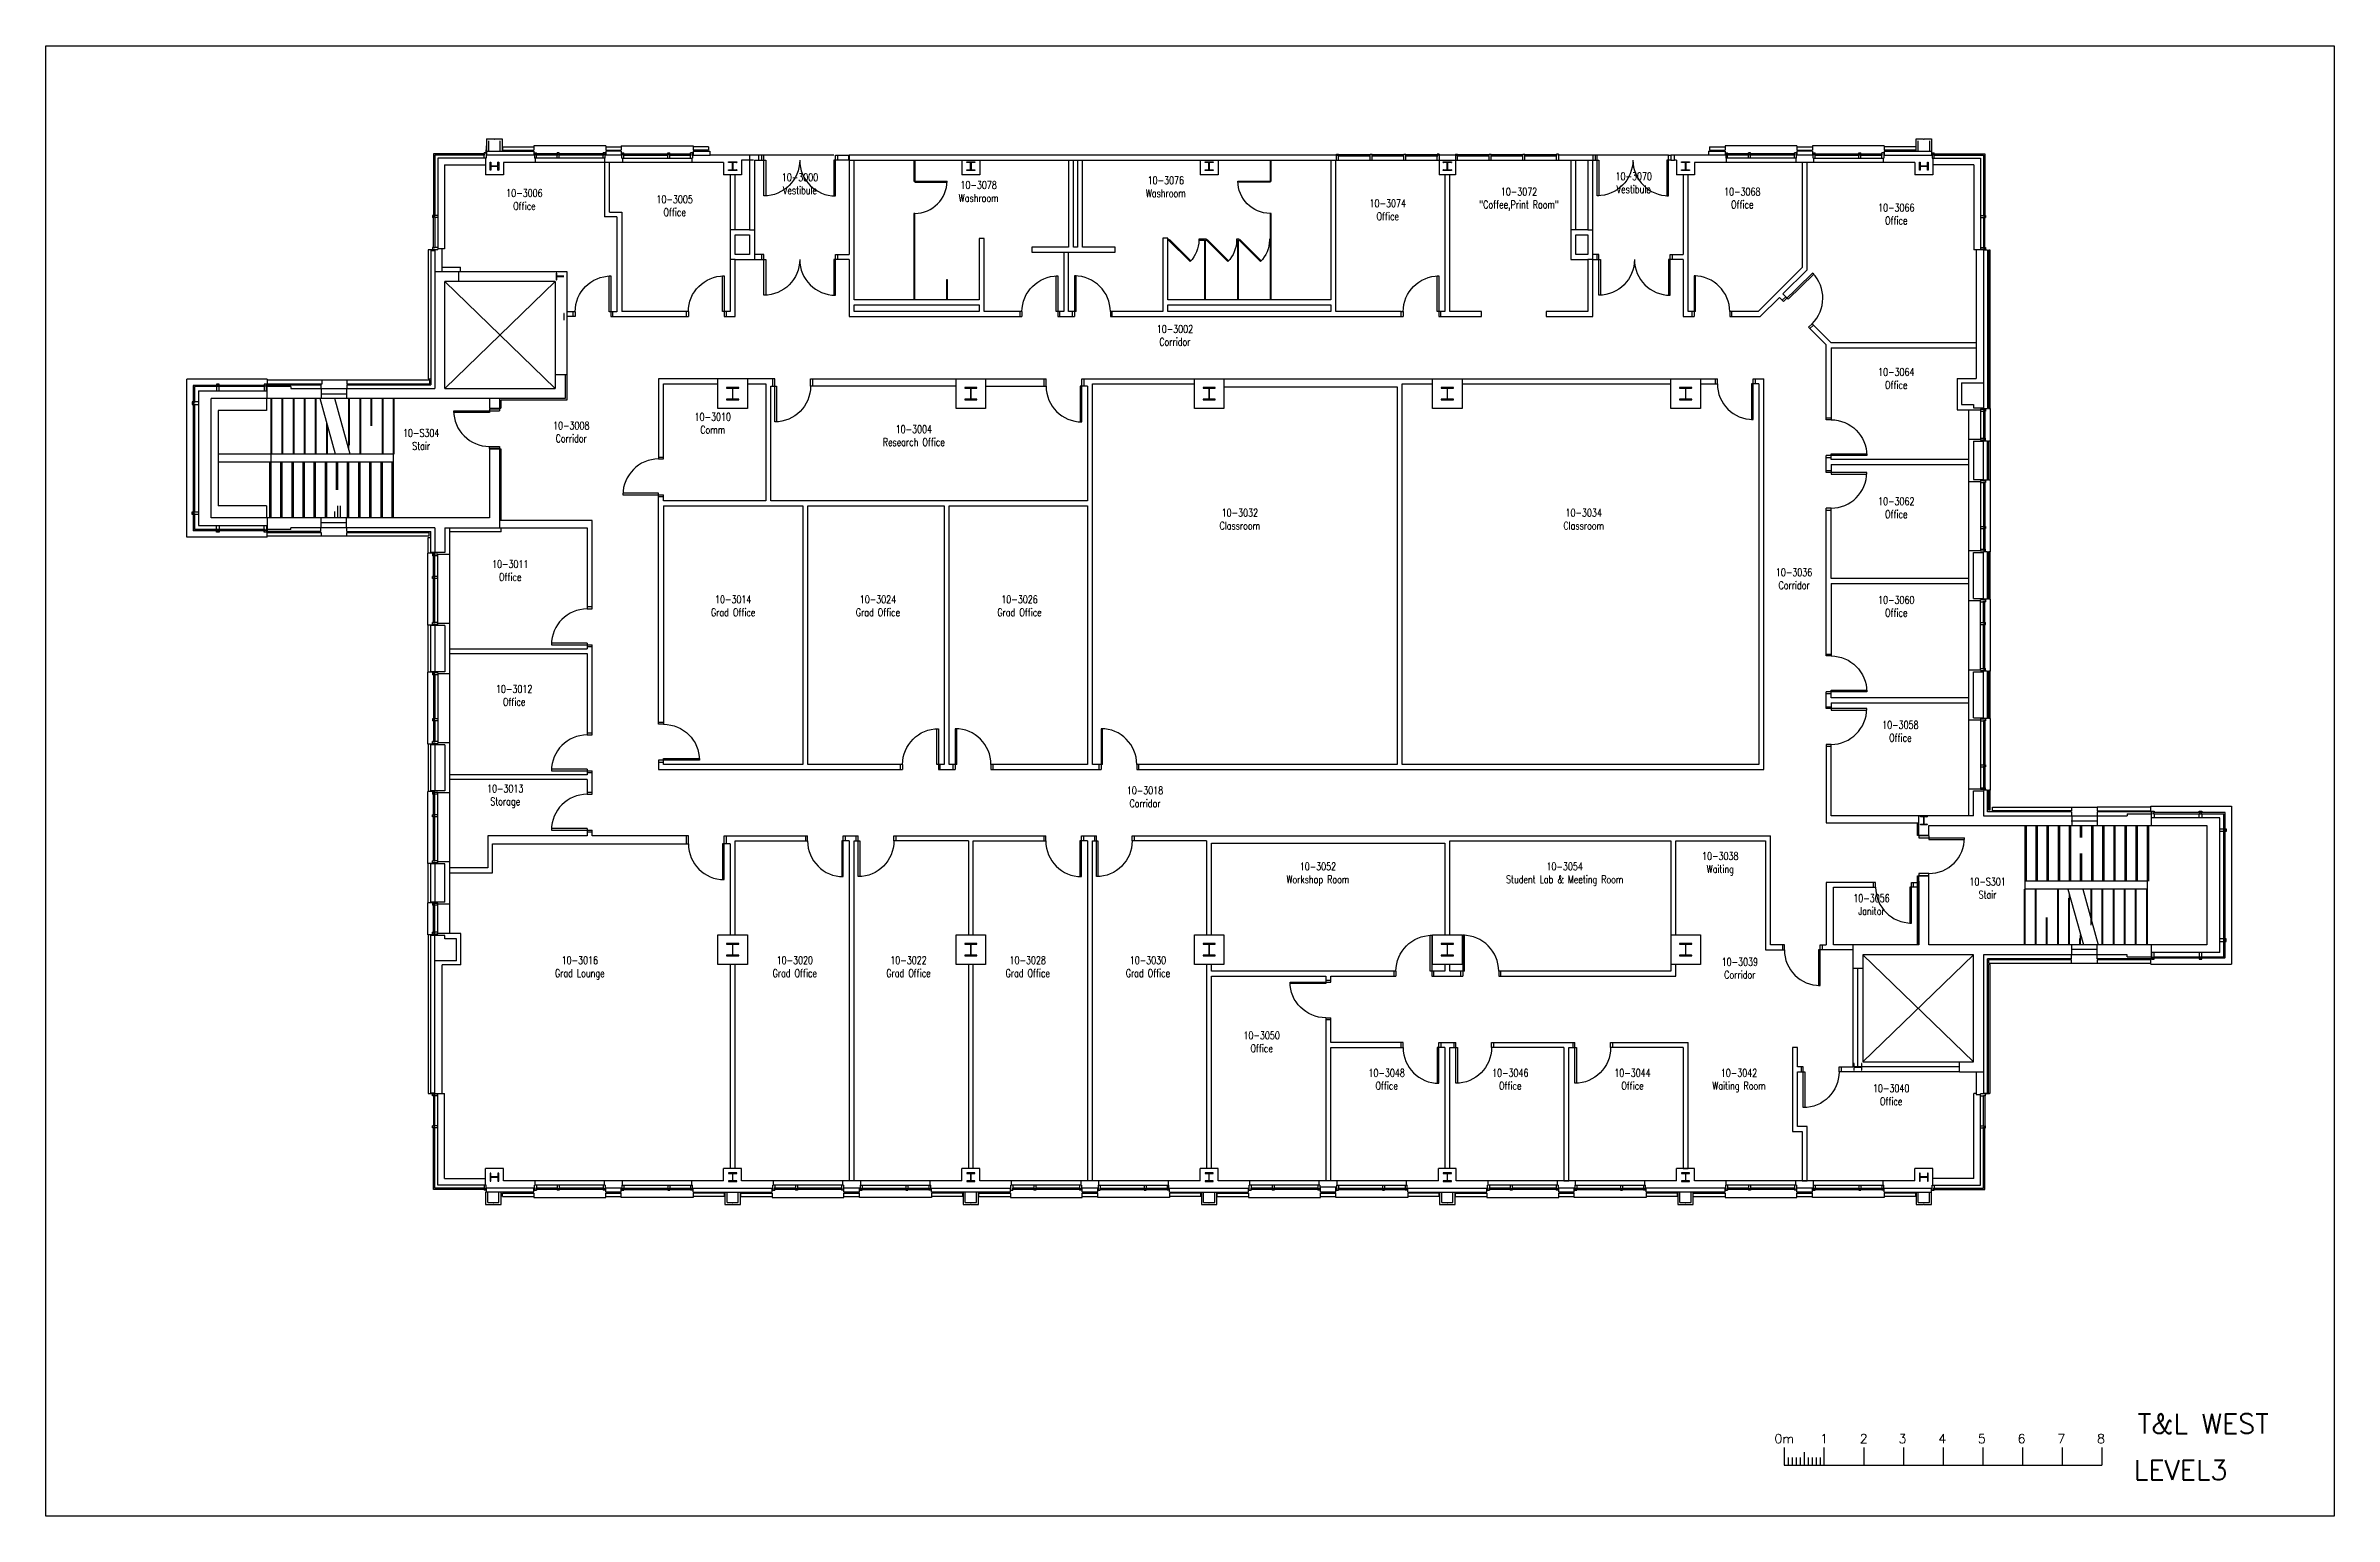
# Model space of a CAD drawing. Extents: x 11182 to 734459, y -1391328 to 152085.
# Drawn here: x 338345 to 395979, y -1110675 to -1073659 of the extents above; entities that cross this region are included whole.
import ezdxf
from ezdxf.enums import TextEntityAlignment as Align

# ---------------------------------------------------------------- set-up
doc = ezdxf.new("R2010")
doc.units = 0
doc.header["$LTSCALE"] = 500
doc.header["$MEASUREMENT"] = 0
doc.layers.get('0').update_dxf_attribs({"linetype": 'CONTINUOUS'})
doc.layers.add('0_Defpoints', color=106, linetype='CONTINUOUS', plot=False)
for name, color, linetype in [('0_room_data', 7, 'CONTINUOUS'), ('0_text', 7, 'CONTINUOUS'), ('1_Wall_Exist', 251, 'CONTINUOUS'), ('3_Text', 7, 'CONTINUOUS')]:
    doc.layers.add(name, color=color, linetype=linetype)
doc.styles.add('1_200', font='simplex.shx', dxfattribs={"width": 0.75, "height": 460})
doc.styles.get("Standard").update_dxf_attribs({"font": 'ROMANS', "height": 200})

msp = doc.modelspace()

# ---------------------------------------------------------------- texts
at = {"layer": '0_text'}
for s, p in [('T&L WEST', (391032, -1108595)), ('LEVEL3', (390932, -1109762))]:
    msp.add_text(s, height=500, rotation=0, dxfattribs=at).set_placement(p)
for s, p in [('0m', (382129, -1108722)), ('1', (383129, -1108722)), ('2', (384129, -1108722)), ('3', (385106, -1108722)), ('4', (386106, -1108722)), ('5', (387106, -1108722)), ('6', (388106, -1108722)), ('7', (389106, -1108722)), ('8', (390106, -1108722))]:
    msp.add_text(s, height=231, rotation=0, dxfattribs=at).set_placement(p, align=Align.MIDDLE_CENTER)

# ---------------------------------------------------------------- blocks, each defined once
blk = doc.blocks.new('room_data')
at = {"layer": '3_Text', "style": '1_200', "width": 0.75}
for tag, p in [('ROOMNUM', (0, 0)), ('ROOMUSE', (0, -575))]:
    blk.add_attdef(tag, text='', height=345, dxfattribs=at).set_placement(p, align=Align.MIDDLE_CENTER)

# ---------------------------------------------------------------- linework, layer by layer
for p, q in [((382129, -1108948), (382129, -1109393)), ((382129, -1109393), (390129, -1109393)), ((382229, -1109194), (382229, -1109393)), ((382329, -1109194), (382329, -1109393)), ((382429, -1109194), (382429, -1109393)), ((382529, -1109194), (382529, -1109393)), ((382629, -1109061), (382629, -1109393)), ((382729, -1109194), (382729, -1109393)), ((382829, -1109194), (382829, -1109393)), ((382929, -1109194), (382929, -1109393)), ((383029, -1109194), (383029, -1109393)), ((383129, -1108948), (383129, -1109393)), ((384129, -1108948), (384129, -1109393)), ((385129, -1108948), (385129, -1109393)), ((386129, -1108948), (386129, -1109393)), ((387129, -1108948), (387129, -1109393)), ((388129, -1108948), (388129, -1109393)), ((389129, -1108948), (389129, -1109393)), ((390129, -1108948), (390129, -1109393))]:
    msp.add_line(p, q)
at = {"layer": '0_Defpoints'}
msp.add_lwpolyline([(338345, -1073659), (395979, -1073659), (395979, -1110675), (338345, -1110675)], close=True, dxfattribs=at)
at = {"layer": '1_Wall_Exist'}
for p, q in [((349448, -1075999), (349448, -1076414)), ((349448, -1075999), (349638, -1075999)), ((349638, -1075999), (349638, -1076009)), ((349638, -1076009), (349648, -1076009)), ((349648, -1076009), (349648, -1075999)), ((349648, -1075999), (349838, -1075999)), ((349838, -1075999), (349838, -1076314)), ((385448, -1076314), (385448, -1075999)), ((385448, -1075999), (385638, -1075999)), ((385638, -1075999), (385638, -1076009)), ((385638, -1076009), (385648, -1076009)), ((385648, -1076009), (385648, -1075999)), ((385648, -1075999), (385838, -1075999)), ((385838, -1075999), (385838, -1076414)), ((349397, -1076377), (348106, -1076377)), ((348106, -1076377), (348106, -1077946)), ((349397, -1076414), (348143, -1076414)), ((348143, -1076414), (348143, -1077946)), ((349433, -1076487), (348216, -1076487)), ((348216, -1076487), (348216, -1078785)), ((349433, -1076358), (349383, -1076358)), ((349383, -1076377), (349383, -1076358)), ((349383, -1076487), (349383, -1076414)), ((349397, -1076414), (349397, -1076377)), ((349417, -1076487), (349417, -1076905)), ((349436, -1076365), (349421, -1076365)), ((349421, -1076365), (349421, -1076366)), ((349421, -1076366), (349437, -1076366)), ((349433, -1076358), (349433, -1076487)), ((350653, -1076414), (349433, -1076414)), ((349441, -1076180), (349436, -1076365)), ((349437, -1076366), (349442, -1076181)), ((349446, -1076180), (349441, -1076180)), ((349442, -1076181), (349445, -1076181)), ((349445, -1076181), (349445, -1076189)), ((349445, -1076189), (349446, -1076189)), ((349446, -1076189), (349446, -1076180)), ((349448, -1076314), (350638, -1076314)), ((349502, -1076314), (349502, -1076053)), ((349535, -1076792), (349535, -1076586)), ((349535, -1076586), (349550, -1076586)), ((349553, -1076589), (349553, -1076681)), ((349734, -1076681), (349734, -1076589)), ((349737, -1076586), (349751, -1076586)), ((349751, -1076586), (349751, -1076792)), ((349784, -1076053), (349784, -1076314)), ((349848, -1076199), (350638, -1076199)), ((349848, -1076199), (349848, -1076289)), ((349848, -1076289), (350638, -1076289)), ((349869, -1076595), (349869, -1076905)), ((355417, -1076595), (349869, -1076595)), ((350638, -1076174), (350638, -1076289)), ((352448, -1076174), (350638, -1076174)), ((350638, -1076314), (350638, -1076414)), ((350653, -1076358), (350653, -1076487)), ((350653, -1076358), (350703, -1076358)), ((352433, -1076487), (350653, -1076487)), ((350669, -1076487), (350669, -1076595)), ((351242, -1076377), (350690, -1076377)), ((350690, -1076414), (350690, -1076377)), ((351242, -1076414), (350690, -1076414)), ((350703, -1076377), (350703, -1076358)), ((350703, -1076487), (350703, -1076414)), ((351278, -1076358), (351228, -1076358)), ((351228, -1076377), (351228, -1076358)), ((351228, -1076487), (351228, -1076414)), ((351242, -1076414), (351242, -1076377)), ((352397, -1076377), (351267, -1076377)), ((351267, -1076414), (351267, -1076377)), ((352397, -1076414), (351267, -1076414)), ((351278, -1076377), (351278, -1076358)), ((351278, -1076487), (351278, -1076414)), ((352433, -1076358), (352383, -1076358)), ((352383, -1076377), (352383, -1076358)), ((352383, -1076487), (352383, -1076414)), ((352397, -1076414), (352397, -1076377)), ((352417, -1076487), (352417, -1077968)), ((352433, -1076487), (352433, -1076358)), ((352853, -1076414), (352433, -1076414)), ((352448, -1076174), (352448, -1076289)), ((352448, -1076199), (352838, -1076199)), ((352448, -1076289), (352838, -1076289)), ((352838, -1076314), (352448, -1076314)), ((352448, -1076314), (352448, -1076414)), ((352541, -1077844), (352541, -1076595)), ((352838, -1076174), (352838, -1076289)), ((352838, -1076174), (354648, -1076174)), ((352838, -1076314), (352838, -1076414)), ((352853, -1076358), (352903, -1076358)), ((352853, -1076487), (352853, -1076358)), ((352853, -1076487), (354633, -1076487)), ((352869, -1076487), (352869, -1076595)), ((352890, -1076377), (354020, -1076377)), ((352890, -1076414), (352890, -1076377)), ((352890, -1076414), (354020, -1076414)), ((352903, -1076377), (352903, -1076358)), ((352903, -1076487), (352903, -1076414)), ((354008, -1076358), (354058, -1076358)), ((354008, -1076377), (354008, -1076358)), ((354008, -1076487), (354008, -1076414)), ((354020, -1076414), (354020, -1076377)), ((354045, -1076377), (354597, -1076377)), ((354045, -1076414), (354045, -1076377)), ((354045, -1076414), (354597, -1076414)), ((354058, -1076377), (354058, -1076358)), ((354058, -1076487), (354058, -1076414)), ((354633, -1076358), (354583, -1076358)), ((354583, -1076377), (354583, -1076358)), ((354583, -1076487), (354583, -1076414)), ((354597, -1076414), (354597, -1076377)), ((354617, -1076487), (354617, -1076595)), ((354633, -1076358), (354633, -1076487)), ((354633, -1076414), (355075, -1076414)), ((354648, -1076174), (354648, -1076289)), ((355038, -1076199), (354648, -1076199)), ((355038, -1076289), (354648, -1076289)), ((354648, -1076314), (354648, -1076414)), ((354648, -1076314), (355072, -1076314)), ((355038, -1076199), (355038, -1076289)), ((355072, -1076314), (355072, -1076414)), ((356168, -1076411), (355072, -1076411)), ((355417, -1076595), (355417, -1076905)), ((355540, -1076596), (355540, -1076581)), ((355540, -1076581), (355746, -1076581)), ((355635, -1076599), (355543, -1076599)), ((355638, -1076777), (355638, -1076602)), ((355648, -1076602), (355648, -1076777)), ((355743, -1076599), (355651, -1076599)), ((355746, -1076581), (355746, -1076596)), ((355869, -1076536), (355869, -1076905)), ((356168, -1076536), (355869, -1076536)), ((356432, -1076414), (356071, -1076414)), ((356071, -1076414), (356071, -1078289)), ((356196, -1076539), (356196, -1079039)), ((356196, -1076539), (356477, -1076539)), ((356294, -1076411), (356294, -1076536)), ((358196, -1076411), (356294, -1076411)), ((356382, -1076539), (356382, -1076414)), ((356432, -1077439), (356432, -1076414)), ((356477, -1076539), (356477, -1077439)), ((358574, -1076539), (358188, -1076539)), ((358188, -1076539), (358188, -1077439)), ((358232, -1077439), (358232, -1076414)), ((358232, -1076414), (358574, -1076414)), ((358283, -1076414), (358283, -1076539)), ((358574, -1076539), (358574, -1076414)), ((370848, -1076411), (358581, -1076411)), ((358581, -1076411), (358581, -1078914)), ((358581, -1076535), (373848, -1076535)), ((358706, -1080052), (358706, -1076535)), ((360206, -1076535), (360206, -1077064)), ((360231, -1076535), (360231, -1077090)), ((361417, -1076535), (361417, -1076905)), ((361540, -1076596), (361540, -1076581)), ((361540, -1076581), (361746, -1076581)), ((361635, -1076599), (361543, -1076599)), ((361638, -1076777), (361638, -1076602)), ((361648, -1076602), (361648, -1076777)), ((361743, -1076599), (361651, -1076599)), ((361746, -1076581), (361746, -1076596)), ((361869, -1076535), (361869, -1076905)), ((364102, -1076535), (364102, -1078727)), ((364227, -1078727), (364227, -1076535)), ((364327, -1076535), (364327, -1078727)), ((364452, -1078727), (364452, -1076535)), ((367417, -1076535), (367417, -1076905)), ((367540, -1076596), (367540, -1076581)), ((367540, -1076581), (367746, -1076581)), ((367635, -1076599), (367543, -1076599)), ((367638, -1076777), (367638, -1076602)), ((367648, -1076602), (367648, -1076777)), ((367743, -1076599), (367651, -1076599)), ((367746, -1076581), (367746, -1076596)), ((367869, -1076535), (367869, -1076905)), ((369180, -1076535), (369180, -1077090)), ((369206, -1077064), (369206, -1076535)), ((370706, -1076535), (370706, -1080052)), ((370798, -1076535), (373439, -1076535)), ((370831, -1080052), (370831, -1076535)), ((370848, -1076390), (370898, -1076390)), ((370848, -1076535), (370848, -1076390)), ((370886, -1076433), (370886, -1076405)), ((371697, -1076405), (370886, -1076405)), ((370886, -1076433), (371697, -1076433)), ((370900, -1076405), (370900, -1076390)), ((370900, -1076535), (370900, -1076433)), ((371697, -1076535), (371697, -1076390)), ((371697, -1076390), (371747, -1076390)), ((371747, -1076535), (371747, -1076390)), ((372544, -1076405), (371747, -1076405)), ((371747, -1076433), (372544, -1076433)), ((372544, -1076535), (372544, -1076390)), ((372544, -1076390), (372594, -1076390)), ((372594, -1076535), (372594, -1076390)), ((373402, -1076405), (372594, -1076405)), ((372594, -1076433), (373402, -1076433)), ((373439, -1076390), (373391, -1076390)), ((373391, -1076405), (373391, -1076390)), ((373391, -1076535), (373391, -1076433)), ((373402, -1076433), (373402, -1076405)), ((373848, -1076411), (373417, -1076411)), ((373439, -1076390), (373439, -1076535)), ((373439, -1076535), (373439, -1076905)), ((373540, -1076596), (373540, -1076581)), ((373540, -1076581), (373746, -1076581)), ((373635, -1076599), (373543, -1076599)), ((373638, -1076777), (373638, -1076602)), ((373648, -1076602), (373648, -1076777)), ((373743, -1076599), (373651, -1076599)), ((373746, -1076581), (373746, -1076596)), ((373848, -1076390), (373848, -1076905)), ((373848, -1076390), (373898, -1076390)), ((373848, -1076535), (377309, -1076535)), ((373886, -1076433), (373886, -1076405)), ((374697, -1076405), (373886, -1076405)), ((373886, -1076433), (374697, -1076433)), ((373900, -1076405), (373900, -1076390)), ((373900, -1076535), (373900, -1076433)), ((374697, -1076535), (374697, -1076390)), ((374697, -1076390), (374747, -1076390)), ((374747, -1076535), (374747, -1076390)), ((375544, -1076405), (374747, -1076405)), ((374747, -1076433), (375544, -1076433)), ((375544, -1076535), (375544, -1076390)), ((375544, -1076390), (375594, -1076390)), ((375594, -1076535), (375594, -1076390)), ((376404, -1076405), (375594, -1076405)), ((375594, -1076433), (376404, -1076433)), ((376439, -1076390), (376391, -1076390)), ((376391, -1076405), (376391, -1076390)), ((376391, -1076535), (376391, -1076433)), ((376404, -1076433), (376404, -1076405)), ((376439, -1076390), (376439, -1076535)), ((377309, -1076411), (376439, -1076411)), ((376756, -1076535), (376756, -1079039)), ((376881, -1078289), (376881, -1076535)), ((377181, -1076535), (377181, -1078289)), ((377306, -1080477), (377306, -1076535)), ((377309, -1076410), (377309, -1076535)), ((377417, -1076410), (377309, -1076410)), ((377309, -1076411), (377309, -1076535)), ((377309, -1076535), (377462, -1076535)), ((377367, -1076410), (377367, -1076535)), ((377417, -1077435), (377417, -1076410)), ((379217, -1076411), (377417, -1076411)), ((377462, -1076535), (377462, -1077435)), ((379268, -1076535), (379173, -1076535)), ((379173, -1076535), (379173, -1077435)), ((379217, -1077435), (379217, -1076410)), ((379217, -1076410), (379268, -1076410)), ((379368, -1076410), (379268, -1076410)), ((379268, -1076410), (379268, -1076535)), ((379268, -1076411), (379268, -1076535)), ((379268, -1076535), (379368, -1076535)), ((379368, -1076535), (379368, -1076410)), ((380221, -1076411), (379368, -1076411)), ((379417, -1076535), (379368, -1076535)), ((379417, -1076535), (379417, -1076905)), ((379540, -1076596), (379540, -1076581)), ((379540, -1076581), (379746, -1076581)), ((379635, -1076599), (379543, -1076599)), ((379638, -1076777), (379638, -1076602)), ((379648, -1076602), (379648, -1076777)), ((379743, -1076599), (379651, -1076599)), ((379746, -1076581), (379746, -1076596)), ((379869, -1076595), (379869, -1076905)), ((385417, -1076595), (379869, -1076595)), ((380221, -1076314), (380638, -1076314)), ((380221, -1076314), (380221, -1076414)), ((380653, -1076414), (380221, -1076414)), ((380248, -1076199), (380638, -1076199)), ((380248, -1076199), (380248, -1076289)), ((380248, -1076289), (380638, -1076289)), ((380638, -1076174), (380638, -1076289)), ((382448, -1076174), (380638, -1076174)), ((380638, -1076314), (380638, -1076414)), ((380653, -1076358), (380653, -1076487)), ((380653, -1076358), (380703, -1076358)), ((382433, -1076487), (380653, -1076487)), ((380669, -1076487), (380669, -1076595)), ((381242, -1076377), (380690, -1076377)), ((380690, -1076414), (380690, -1076377)), ((381242, -1076414), (380690, -1076414)), ((380703, -1076377), (380703, -1076358)), ((380703, -1076487), (380703, -1076414)), ((381278, -1076358), (381228, -1076358)), ((381228, -1076377), (381228, -1076358)), ((381228, -1076487), (381228, -1076414)), ((381242, -1076414), (381242, -1076377)), ((382397, -1076377), (381267, -1076377)), ((381267, -1076414), (381267, -1076377)), ((382397, -1076414), (381267, -1076414)), ((381278, -1076377), (381278, -1076358)), ((381278, -1076487), (381278, -1076414)), ((382433, -1076358), (382383, -1076358)), ((382383, -1076377), (382383, -1076358)), ((382383, -1076487), (382383, -1076414)), ((382397, -1076414), (382397, -1076377)), ((382417, -1076487), (382417, -1076595)), ((382433, -1076487), (382433, -1076358)), ((382853, -1076414), (382433, -1076414)), ((382448, -1076174), (382448, -1076289)), ((382448, -1076199), (382838, -1076199)), ((382448, -1076289), (382838, -1076289)), ((382838, -1076314), (382448, -1076314)), ((382448, -1076314), (382448, -1076414)), ((382581, -1076595), (382581, -1079243)), ((382706, -1079295), (382706, -1076595)), ((382838, -1076174), (382838, -1076289)), ((384648, -1076174), (382838, -1076174)), ((382838, -1076314), (382838, -1076414)), ((382853, -1076358), (382903, -1076358)), ((382853, -1076487), (382853, -1076358)), ((382853, -1076487), (384633, -1076487)), ((382869, -1076487), (382869, -1076595)), ((382890, -1076377), (384020, -1076377)), ((382890, -1076414), (382890, -1076377)), ((382890, -1076414), (384020, -1076414)), ((382903, -1076377), (382903, -1076358)), ((382903, -1076487), (382903, -1076414)), ((384008, -1076358), (384058, -1076358)), ((384008, -1076377), (384008, -1076358)), ((384008, -1076487), (384008, -1076414)), ((384020, -1076414), (384020, -1076377)), ((384045, -1076377), (384597, -1076377)), ((384045, -1076414), (384045, -1076377)), ((384045, -1076414), (384597, -1076414)), ((384058, -1076377), (384058, -1076358)), ((384058, -1076487), (384058, -1076414)), ((384633, -1076358), (384583, -1076358)), ((384583, -1076377), (384583, -1076358)), ((384583, -1076487), (384583, -1076414)), ((384597, -1076414), (384597, -1076377)), ((384617, -1076487), (384617, -1076595)), ((384633, -1076358), (384633, -1076487)), ((384633, -1076414), (385853, -1076414)), ((384648, -1076174), (384648, -1076289)), ((385438, -1076199), (384648, -1076199)), ((385438, -1076289), (384648, -1076289)), ((384648, -1076314), (385838, -1076314)), ((384648, -1076314), (384648, -1076414)), ((385417, -1076595), (385417, -1076905)), ((385438, -1076199), (385438, -1076289)), ((385502, -1076314), (385502, -1076053)), ((385535, -1076792), (385535, -1076586)), ((385535, -1076586), (385550, -1076586)), ((385553, -1076589), (385553, -1076681)), ((385734, -1076681), (385734, -1076589)), ((385737, -1076586), (385751, -1076586)), ((385751, -1076586), (385751, -1076792)), ((385784, -1076053), (385784, -1076314)), ((385853, -1076358), (385903, -1076358)), ((385853, -1076358), (385853, -1076487)), ((385853, -1076487), (387070, -1076487)), ((385869, -1076487), (385869, -1076905)), ((385890, -1076377), (387180, -1076377)), ((385890, -1076414), (385890, -1076377)), ((385890, -1076414), (387143, -1076414)), ((385903, -1076377), (385903, -1076358)), ((385903, -1076487), (385903, -1076414)), ((387070, -1076487), (387070, -1078785)), ((387143, -1076414), (387143, -1077946)), ((387180, -1076377), (387180, -1077946)), ((348384, -1076655), (349417, -1076655)), ((348384, -1076655), (348384, -1078768)), ((349869, -1076905), (349417, -1076905)), ((349550, -1076792), (349535, -1076792)), ((349553, -1076697), (349553, -1076789)), ((349556, -1076684), (349731, -1076684)), ((349731, -1076694), (349556, -1076694)), ((349734, -1076789), (349734, -1076697)), ((349751, -1076792), (349737, -1076792)), ((355869, -1076905), (355417, -1076905)), ((355540, -1076797), (355540, -1076783)), ((355746, -1076797), (355540, -1076797)), ((355543, -1076780), (355635, -1076780)), ((355581, -1076905), (355581, -1080352)), ((355706, -1076905), (355581, -1076905)), ((355651, -1076780), (355743, -1076780)), ((355706, -1078289), (355706, -1076905)), ((355746, -1076783), (355746, -1076797)), ((360206, -1077064), (361044, -1077064)), ((360231, -1077090), (361044, -1077090)), ((361044, -1077090), (361044, -1077064)), ((361869, -1076905), (361417, -1076905)), ((361540, -1076797), (361540, -1076783)), ((361746, -1076797), (361540, -1076797)), ((361543, -1076780), (361635, -1076780)), ((361651, -1076780), (361743, -1076780)), ((361746, -1076783), (361746, -1076797)), ((367869, -1076905), (367417, -1076905)), ((367540, -1076797), (367540, -1076783)), ((367746, -1076797), (367540, -1076797)), ((367543, -1076780), (367635, -1076780)), ((367651, -1076780), (367743, -1076780)), ((367746, -1076783), (367746, -1076797)), ((368367, -1077090), (368367, -1077064)), ((368367, -1077064), (369206, -1077064)), ((369180, -1077090), (368367, -1077090)), ((373848, -1076905), (373439, -1076905)), ((373540, -1076797), (373540, -1076783)), ((373746, -1076797), (373540, -1076797)), ((373543, -1076780), (373635, -1076780)), ((373581, -1076905), (373581, -1080352)), ((373651, -1076780), (373743, -1076780)), ((373706, -1080352), (373706, -1076905)), ((373746, -1076783), (373746, -1076797)), ((379869, -1076905), (379417, -1076905)), ((379540, -1076797), (379540, -1076783)), ((379746, -1076797), (379540, -1076797)), ((379543, -1076780), (379635, -1076780)), ((379581, -1076905), (379581, -1078914)), ((379651, -1076780), (379743, -1076780)), ((379706, -1080352), (379706, -1076905)), ((379746, -1076783), (379746, -1076797)), ((385869, -1076905), (385417, -1076905)), ((385550, -1076792), (385535, -1076792)), ((385553, -1076697), (385553, -1076789)), ((385556, -1076684), (385731, -1076684)), ((385731, -1076694), (385556, -1076694)), ((385734, -1076789), (385734, -1076697)), ((385751, -1076792), (385737, -1076792)), ((386902, -1076655), (385869, -1076655)), ((386902, -1076655), (386902, -1078795)), ((356477, -1077439), (356432, -1077439)), ((358188, -1077439), (358232, -1077439)), ((377462, -1077435), (377417, -1077435)), ((379173, -1077435), (379217, -1077435)), ((348087, -1077935), (348087, -1077985)), ((348106, -1077935), (348087, -1077935)), ((348106, -1077985), (348087, -1077985)), ((348143, -1077946), (348106, -1077946)), ((348106, -1078746), (348106, -1077971)), ((348143, -1077971), (348106, -1077971)), ((348216, -1077935), (348143, -1077935)), ((348143, -1077971), (348143, -1078746)), ((348216, -1077985), (348143, -1077985)), ((352730, -1077969), (352417, -1077968)), ((352541, -1077844), (352854, -1077844)), ((352730, -1077969), (352730, -1080353)), ((352854, -1077844), (352854, -1080352)), ((355706, -1078289), (355581, -1078289)), ((356071, -1078289), (355706, -1078289)), ((356071, -1078289), (356196, -1078289)), ((360231, -1077877), (360206, -1077877)), ((360206, -1077877), (360206, -1080052)), ((360231, -1080052), (360231, -1077877)), ((369206, -1077877), (369180, -1077877)), ((369180, -1077877), (369180, -1078526)), ((369206, -1080052), (369206, -1077877)), ((376881, -1078289), (376756, -1078289)), ((377181, -1078289), (376881, -1078289)), ((377181, -1078289), (377306, -1078289)), ((387070, -1077935), (387143, -1077935)), ((387070, -1077985), (387143, -1077985)), ((387143, -1077946), (387180, -1077946)), ((387143, -1077971), (387143, -1078746)), ((387143, -1077971), (387180, -1077971)), ((387180, -1077935), (387199, -1077935)), ((387180, -1078746), (387180, -1077971)), ((387180, -1077985), (387199, -1077985)), ((387199, -1077935), (387199, -1077985)), ((348143, -1078799), (347973, -1078799)), ((347973, -1078799), (347973, -1082040)), ((348043, -1078814), (348043, -1082190)), ((348043, -1078814), (348143, -1078814)), ((348087, -1078735), (348087, -1078785)), ((348106, -1078735), (348087, -1078735)), ((348087, -1078785), (348216, -1078785)), ((348143, -1078746), (348106, -1078746)), ((348216, -1078735), (348143, -1078735)), ((348143, -1078784), (348143, -1082290)), ((348384, -1078768), (348245, -1078768)), ((348324, -1079340), (348324, -1078768)), ((355706, -1078914), (355706, -1078414)), ((355706, -1078414), (356071, -1078414)), ((356071, -1078914), (355706, -1078914)), ((356071, -1078414), (356071, -1078914)), ((356432, -1078914), (356196, -1078914)), ((356382, -1079039), (356382, -1078914)), ((356432, -1079939), (356432, -1078914)), ((358232, -1079939), (358232, -1078914)), ((358232, -1078914), (358581, -1078914)), ((358283, -1078914), (358283, -1079039)), ((361981, -1078512), (361856, -1078512)), ((361856, -1078512), (361856, -1080052)), ((361981, -1080352), (361981, -1078512)), ((364102, -1078727), (363177, -1078727)), ((363177, -1078727), (363177, -1078852)), ((363177, -1078852), (365277, -1078852)), ((363981, -1078852), (363981, -1080352)), ((364106, -1080352), (364106, -1078852)), ((364327, -1078727), (364227, -1078727)), ((365277, -1078727), (364452, -1078727)), ((365277, -1078852), (365277, -1078727)), ((366480, -1078501), (366480, -1080352)), ((366605, -1078501), (366480, -1078501)), ((366605, -1080052), (366605, -1078501)), ((366624, -1078526), (366605, -1078526)), ((366605, -1078552), (366624, -1078552)), ((366624, -1078552), (366624, -1078526)), ((366624, -1078552), (366642, -1078534)), ((367163, -1079091), (366624, -1078552)), ((366642, -1078534), (367181, -1079073)), ((367574, -1078526), (367386, -1078526)), ((367386, -1078526), (367386, -1078552)), ((367386, -1078552), (367530, -1078552)), ((367530, -1078552), (367530, -1080052)), ((367556, -1078552), (367574, -1078552)), ((367556, -1080052), (367556, -1078552)), ((367574, -1078552), (367574, -1078526)), ((367574, -1078552), (367592, -1078534)), ((368113, -1079091), (367574, -1078552)), ((367592, -1078534), (368131, -1079073)), ((368399, -1078526), (368336, -1078526)), ((368336, -1078526), (368336, -1078552)), ((368336, -1078552), (368355, -1078552)), ((368355, -1078552), (368355, -1080052)), ((368381, -1078552), (368399, -1078552)), ((368381, -1080052), (368381, -1078552)), ((368399, -1078552), (368399, -1078526)), ((368399, -1078552), (368417, -1078534)), ((368938, -1079091), (368399, -1078552)), ((368417, -1078534), (368956, -1079073)), ((369180, -1078526), (369161, -1078526)), ((369161, -1078526), (369161, -1078552)), ((369161, -1078552), (369180, -1078552)), ((369180, -1078552), (369180, -1080052)), ((376881, -1078414), (377181, -1078414)), ((376881, -1078914), (376881, -1078414)), ((377181, -1078914), (376881, -1078914)), ((377181, -1078414), (377181, -1078914)), ((377406, -1078914), (377306, -1078914)), ((377456, -1078914), (377406, -1078914)), ((377406, -1078914), (377406, -1079039)), ((377456, -1079939), (377456, -1078914)), ((379256, -1079939), (379256, -1078914)), ((379256, -1078914), (379581, -1078914)), ((379307, -1078914), (379307, -1079039)), ((387143, -1078795), (386902, -1078795)), ((386962, -1078795), (386962, -1082032)), ((387070, -1078735), (387143, -1078735)), ((387199, -1078785), (387070, -1078785)), ((387143, -1078746), (387180, -1078746)), ((387143, -1078795), (387143, -1082790)), ((387243, -1078800), (387143, -1078800)), ((387180, -1078735), (387199, -1078735)), ((387199, -1078735), (387199, -1078785)), ((387243, -1078800), (387243, -1082790)), ((387268, -1078800), (387268, -1082790)), ((387313, -1078800), (387268, -1078800)), ((387313, -1082790), (387313, -1078800)), ((348143, -1079340), (351466, -1079340)), ((348324, -1079232), (348790, -1079232)), ((348743, -1079340), (348743, -1079590)), ((348790, -1079340), (348790, -1079232)), ((351210, -1079382), (351202, -1079382)), ((351202, -1079382), (351202, -1079547)), ((351213, -1079459), (351213, -1079385)), ((351213, -1079544), (351213, -1079471)), ((351390, -1079462), (351216, -1079462)), ((351216, -1079468), (351390, -1079468)), ((351466, -1079340), (351466, -1082578)), ((352538, -1080353), (352538, -1079453)), ((352538, -1079453), (352578, -1079453)), ((352578, -1079453), (352578, -1080477)), ((355388, -1080352), (355388, -1079452)), ((355388, -1079452), (355428, -1079452)), ((355428, -1079452), (355428, -1080477)), ((355706, -1079039), (355581, -1079039)), ((355706, -1080477), (355706, -1079039)), ((355706, -1079039), (356382, -1079039)), ((356382, -1079039), (356432, -1079039)), ((356432, -1079039), (356477, -1079039)), ((356477, -1079039), (356477, -1079939)), ((358232, -1079039), (358188, -1079039)), ((358188, -1079039), (358188, -1079939)), ((358581, -1079039), (358232, -1079039)), ((358581, -1079039), (358581, -1080477)), ((363791, -1080352), (363791, -1079452)), ((363791, -1079452), (363831, -1079452)), ((363831, -1079452), (363831, -1080477)), ((364296, -1079452), (364256, -1079452)), ((364256, -1079452), (364256, -1080477)), ((364296, -1080352), (364296, -1079452)), ((367181, -1079073), (367163, -1079091)), ((368131, -1079073), (368113, -1079091)), ((368956, -1079073), (368938, -1079091)), ((373391, -1080352), (373391, -1079452)), ((373391, -1079452), (373431, -1079452)), ((373431, -1079452), (373431, -1080352)), ((373431, -1079452), (373431, -1080477)), ((376756, -1079039), (377181, -1079039)), ((377306, -1079039), (377181, -1079039)), ((377181, -1079039), (377181, -1080352)), ((377306, -1079039), (377406, -1079039)), ((377406, -1079039), (377501, -1079039)), ((377501, -1079039), (377501, -1079939)), ((379581, -1079039), (379212, -1079039)), ((379212, -1079039), (379212, -1079939)), ((379581, -1079039), (379581, -1080477)), ((379896, -1079452), (379856, -1079452)), ((379856, -1079452), (379856, -1080477)), ((379896, -1080352), (379896, -1079452)), ((382581, -1079243), (381472, -1080352)), ((382095, -1079906), (382706, -1079295)), ((382842, -1079382), (382110, -1080100)), ((382228, -1080041), (382870, -1079411)), ((382870, -1079411), (382842, -1079382)), ((351178, -1082290), (348393, -1079590)), ((351178, -1079590), (348393, -1082290)), ((348393, -1082290), (348393, -1079590)), ((348743, -1079590), (348393, -1079590)), ((351178, -1079590), (348743, -1079590)), ((351178, -1079590), (351178, -1082290)), ((351202, -1079547), (351210, -1079547)), ((356477, -1079939), (356432, -1079939)), ((358188, -1079939), (358232, -1079939)), ((361856, -1080052), (358706, -1080052)), ((361056, -1079552), (361031, -1079552)), ((361031, -1079552), (361031, -1080052)), ((361056, -1080052), (361056, -1079552)), ((370706, -1080052), (366605, -1080052)), ((370831, -1080352), (370831, -1080052)), ((377501, -1079939), (377456, -1079939)), ((379212, -1079939), (379256, -1079939)), ((381523, -1080477), (382006, -1079994)), ((382110, -1080100), (382006, -1079994)), ((382075, -1080065), (382165, -1079977)), ((382095, -1079906), (382228, -1080041)), ((351393, -1080399), (351393, -1080472)), ((351393, -1080484), (351393, -1080558)), ((351403, -1080396), (351396, -1080396)), ((351396, -1080561), (351403, -1080561)), ((351403, -1080561), (351403, -1080396)), ((351678, -1080353), (351466, -1080353)), ((351678, -1080477), (351466, -1080477)), ((351628, -1080477), (351628, -1080353)), ((351678, -1080353), (351678, -1080477)), ((352628, -1080353), (352538, -1080353)), ((352578, -1080477), (352628, -1080477)), ((352730, -1080353), (352628, -1080353)), ((352628, -1080477), (352628, -1080353)), ((352628, -1080477), (352730, -1080477)), ((352730, -1080477), (354528, -1080477)), ((354528, -1080352), (352854, -1080352)), ((354478, -1080477), (354478, -1080352)), ((354528, -1080352), (354528, -1080477)), ((355581, -1080352), (355388, -1080352)), ((355428, -1080477), (355706, -1080477)), ((355478, -1080352), (355478, -1080477)), ((358581, -1080477), (362931, -1080477)), ((358706, -1080352), (358706, -1080177)), ((358706, -1080177), (361856, -1080177)), ((361856, -1080352), (358706, -1080352)), ((361856, -1080177), (361856, -1080352)), ((362931, -1080352), (361981, -1080352)), ((362881, -1080477), (362881, -1080352)), ((362931, -1080352), (362931, -1080477)), ((363981, -1080352), (363791, -1080352)), ((363831, -1080477), (364256, -1080477)), ((363881, -1080477), (363881, -1080352)), ((364296, -1080352), (364106, -1080352)), ((364206, -1080477), (364206, -1080352)), ((366480, -1080352), (365156, -1080352)), ((365156, -1080352), (365156, -1080477)), ((365156, -1080477), (372531, -1080477)), ((365206, -1080477), (365206, -1080352)), ((366605, -1080352), (366605, -1080177)), ((366605, -1080177), (370706, -1080177)), ((370706, -1080352), (366605, -1080352)), ((370706, -1080177), (370706, -1080352)), ((372481, -1080352), (370831, -1080352)), ((372481, -1080477), (372481, -1080352)), ((372481, -1080352), (372531, -1080352)), ((372531, -1080352), (372531, -1080477)), ((373431, -1080352), (373391, -1080352)), ((373481, -1080352), (373431, -1080352)), ((373431, -1080477), (374506, -1080477)), ((373581, -1080352), (373481, -1080352)), ((373481, -1080477), (373481, -1080352)), ((374506, -1080352), (373706, -1080352)), ((374506, -1080477), (374506, -1080352)), ((376131, -1080352), (376131, -1080477)), ((377181, -1080352), (376131, -1080352)), ((376131, -1080477), (377306, -1080477)), ((379581, -1080477), (379856, -1080477)), ((379896, -1080352), (379706, -1080352)), ((379806, -1080477), (379806, -1080352)), ((381472, -1080352), (380756, -1080352)), ((380756, -1080352), (380756, -1080477)), ((380756, -1080477), (381523, -1080477)), ((380806, -1080477), (380806, -1080352)), ((382830, -1080655), (382741, -1080743)), ((382741, -1080743), (383181, -1081191)), ((382865, -1080691), (382776, -1080778)), ((383306, -1081140), (382830, -1080655)), ((383181, -1083074), (383181, -1081191)), ((386962, -1081140), (383306, -1081140)), ((383306, -1081265), (386962, -1081265)), ((383306, -1081265), (383306, -1083074)), ((341898, -1086030), (341898, -1082050)), ((343923, -1082050), (341898, -1082050)), ((342057, -1082208), (342057, -1082642)), ((343863, -1082208), (342057, -1082208)), ((342063, -1085865), (342063, -1082215)), ((342088, -1082240), (342088, -1082642)), ((343851, -1082240), (342088, -1082240)), ((342190, -1082341), (342190, -1085738)), ((342190, -1082341), (343908, -1082341)), ((342708, -1082180), (342644, -1082180)), ((342644, -1082180), (342644, -1082208)), ((342663, -1082240), (342644, -1082240)), ((342644, -1082240), (342644, -1082341)), ((342663, -1082208), (342663, -1082240)), ((342691, -1082240), (342691, -1082208)), ((342691, -1082208), (342708, -1082208)), ((342708, -1082240), (342691, -1082240)), ((342708, -1082208), (342708, -1082180)), ((342708, -1082341), (342708, -1082240)), ((343908, -1082180), (343844, -1082180)), ((343844, -1082180), (343844, -1082208)), ((343844, -1082240), (343844, -1082341)), ((343863, -1082240), (343844, -1082240)), ((343863, -1082208), (343863, -1082240)), ((343891, -1082240), (343891, -1082208)), ((343891, -1082208), (343908, -1082208)), ((343908, -1082240), (343891, -1082240)), ((343893, -1082215), (343893, -1082165)), ((343908, -1082208), (343908, -1082180)), ((343908, -1082341), (343908, -1082240)), ((343918, -1082540), (343918, -1082190)), ((343918, -1082190), (345273, -1082190)), ((344518, -1082240), (343918, -1082240)), ((343923, -1082050), (343923, -1082165)), ((345303, -1082075), (343923, -1082075)), ((343923, -1082165), (345303, -1082165)), ((344518, -1082240), (344518, -1082290)), ((344518, -1082290), (348143, -1082290)), ((345273, -1082190), (345273, -1082290)), ((345278, -1082290), (345278, -1082540)), ((345923, -1082075), (345303, -1082075)), ((345303, -1082165), (345303, -1082075)), ((345918, -1082290), (345918, -1082540)), ((348018, -1082075), (345923, -1082075)), ((345923, -1082075), (345923, -1082165)), ((345923, -1082165), (348018, -1082165)), ((345923, -1082190), (345923, -1082290)), ((345923, -1082190), (348043, -1082190)), ((347973, -1082040), (348043, -1082040)), ((348018, -1082165), (348018, -1082075)), ((348393, -1082290), (351178, -1082290)), ((351466, -1081940), (351178, -1081940)), ((351428, -1081940), (351428, -1082540)), ((356705, -1082042), (353780, -1082042)), ((353780, -1082042), (353780, -1084061)), ((353905, -1082167), (355272, -1082167)), ((353905, -1084061), (353905, -1082167)), ((355272, -1082788), (355272, -1082042)), ((355797, -1082258), (355490, -1082258)), ((355490, -1082258), (355490, -1082273)), ((355493, -1082276), (355634, -1082276)), ((355637, -1082279), (355637, -1082550)), ((355649, -1082550), (355649, -1082279)), ((355652, -1082276), (355794, -1082276)), ((355797, -1082273), (355797, -1082258)), ((356015, -1082042), (356015, -1082788)), ((356015, -1082167), (356481, -1082167)), ((356481, -1082167), (356481, -1085111)), ((356606, -1085111), (356606, -1082226)), ((356606, -1082226), (356745, -1082226)), ((356655, -1082226), (356655, -1082042)), ((356705, -1083126), (356705, -1082042)), ((356745, -1082226), (356745, -1083126)), ((357605, -1082042), (363539, -1082042)), ((357605, -1082226), (357605, -1082042)), ((361272, -1082226), (357605, -1082226)), ((357655, -1082042), (357655, -1082226)), ((361272, -1082788), (361272, -1082042)), ((361797, -1082258), (361490, -1082258)), ((361490, -1082258), (361490, -1082273)), ((361493, -1082276), (361634, -1082276)), ((361637, -1082279), (361637, -1082550)), ((361649, -1082550), (361649, -1082279)), ((361652, -1082276), (361794, -1082276)), ((361797, -1082273), (361797, -1082258)), ((362015, -1082042), (362015, -1082788)), ((362015, -1082226), (363539, -1082226)), ((363489, -1082226), (363489, -1082042)), ((363539, -1082226), (363539, -1082042)), ((364584, -1082226), (364399, -1082226)), ((364399, -1082226), (364399, -1083126)), ((364439, -1083126), (364439, -1082042)), ((364439, -1082042), (380444, -1082042)), ((364489, -1082042), (364489, -1082226)), ((364584, -1082226), (364584, -1085111)), ((364709, -1091750), (364709, -1082167)), ((364709, -1082167), (367272, -1082167)), ((367272, -1082788), (367272, -1082042)), ((367797, -1082258), (367490, -1082258)), ((367490, -1082258), (367490, -1082273)), ((367493, -1082276), (367634, -1082276)), ((367637, -1082279), (367637, -1082550)), ((367649, -1082550), (367649, -1082279)), ((367652, -1082276), (367794, -1082276)), ((367797, -1082273), (367797, -1082258)), ((368015, -1082042), (368015, -1082788)), ((368015, -1082242), (372380, -1082242)), ((372380, -1082242), (372380, -1091750)), ((372505, -1091750), (372505, -1082167)), ((372505, -1082167), (373272, -1082167)), ((373272, -1082788), (373272, -1082042)), ((373797, -1082258), (373490, -1082258)), ((373490, -1082258), (373490, -1082273)), ((373493, -1082276), (373634, -1082276)), ((373637, -1082279), (373637, -1082550)), ((373649, -1082550), (373649, -1082279)), ((373652, -1082276), (373794, -1082276)), ((373797, -1082273), (373797, -1082258)), ((374015, -1082042), (374015, -1082788)), ((374015, -1082167), (379272, -1082167)), ((379272, -1082788), (379272, -1082042)), ((379797, -1082258), (379490, -1082258)), ((379490, -1082258), (379490, -1082273)), ((379493, -1082276), (379634, -1082276)), ((379637, -1082279), (379637, -1082550)), ((379649, -1082550), (379649, -1082279)), ((379652, -1082276), (379794, -1082276)), ((379797, -1082273), (379797, -1082258)), ((380015, -1082042), (380015, -1082788)), ((380015, -1082167), (380444, -1082167)), ((380394, -1082167), (380394, -1082042)), ((380444, -1082167), (380444, -1082042)), ((381489, -1082167), (381304, -1082167)), ((381304, -1082167), (381304, -1083067)), ((381344, -1083067), (381344, -1082042)), ((381344, -1082042), (381614, -1082042)), ((381394, -1082042), (381394, -1082167)), ((381489, -1082167), (381489, -1091750)), ((381614, -1091875), (381614, -1082042)), ((386485, -1082032), (386485, -1082825)), ((386485, -1082032), (386962, -1082032)), ((386593, -1082140), (387143, -1082140)), ((386593, -1082140), (386593, -1082690)), ((342029, -1082624), (342029, -1082688)), ((342057, -1082624), (342029, -1082624)), ((342029, -1082688), (342057, -1082688)), ((342057, -1082642), (342057, -1082624)), ((342088, -1082642), (342057, -1082642)), ((342057, -1082670), (342057, -1085409)), ((342057, -1082670), (342088, -1082670)), ((342190, -1082624), (342088, -1082624)), ((342088, -1082624), (342088, -1082642)), ((342088, -1082670), (342088, -1085409)), ((342088, -1082670), (342088, -1082688)), ((342088, -1082688), (342190, -1082688)), ((342513, -1085540), (342513, -1082540)), ((351428, -1082540), (342513, -1082540)), ((342688, -1082840), (342688, -1085240)), ((343900, -1082840), (342688, -1082840)), ((343900, -1082540), (343900, -1082840)), ((344013, -1082540), (344013, -1085540)), ((344038, -1083940), (344038, -1082540)), ((344293, -1082540), (344293, -1083940)), ((344318, -1083940), (344318, -1082540)), ((344573, -1082540), (344573, -1083940)), ((344598, -1083940), (344598, -1082540)), ((344853, -1082540), (344853, -1083940)), ((344878, -1083940), (344878, -1082540)), ((345133, -1082540), (345133, -1083940)), ((345158, -1083940), (345158, -1082540)), ((345639, -1083940), (345252, -1082540)), ((345278, -1082422), (345918, -1082422)), ((346012, -1083940), (345624, -1082540)), ((345973, -1082540), (345973, -1083799)), ((345998, -1083709), (345998, -1082540)), ((346253, -1082540), (346253, -1083940)), ((346278, -1083940), (346278, -1082540)), ((346533, -1082540), (346533, -1083227)), ((346558, -1083227), (346558, -1082540)), ((346813, -1082540), (346813, -1083940)), ((346838, -1083940), (346838, -1082540)), ((347093, -1082540), (347093, -1085540)), ((347118, -1083940), (347118, -1082540)), ((348618, -1082890), (348618, -1082845)), ((348618, -1082845), (349768, -1082845)), ((349518, -1082890), (348618, -1082890)), ((349518, -1082540), (349518, -1082785)), ((349518, -1082785), (349806, -1082785)), ((349518, -1082795), (349518, -1082890)), ((349518, -1082795), (349768, -1082795)), ((349768, -1082540), (349768, -1082785)), ((349768, -1082795), (349768, -1082845)), ((349806, -1082578), (349806, -1082785)), ((351466, -1082578), (349806, -1082578)), ((356015, -1082788), (355272, -1082788)), ((355490, -1082556), (355490, -1082572)), ((355490, -1082572), (355797, -1082572)), ((355634, -1082553), (355493, -1082553)), ((355794, -1082553), (355652, -1082553)), ((355797, -1082572), (355797, -1082556)), ((362015, -1082788), (361272, -1082788)), ((361490, -1082556), (361490, -1082572)), ((361490, -1082572), (361797, -1082572)), ((361634, -1082553), (361493, -1082553)), ((361794, -1082553), (361652, -1082553)), ((361797, -1082572), (361797, -1082556)), ((368015, -1082788), (367272, -1082788)), ((367490, -1082556), (367490, -1082572)), ((367490, -1082572), (367797, -1082572)), ((367634, -1082553), (367493, -1082553)), ((367794, -1082553), (367652, -1082553)), ((367797, -1082572), (367797, -1082556)), ((374015, -1082788), (373272, -1082788)), ((373490, -1082556), (373490, -1082572)), ((373490, -1082572), (373797, -1082572)), ((373634, -1082553), (373493, -1082553)), ((373794, -1082553), (373652, -1082553)), ((373797, -1082572), (373797, -1082556)), ((380015, -1082788), (379272, -1082788)), ((379490, -1082556), (379490, -1082572)), ((379490, -1082572), (379797, -1082572)), ((379634, -1082553), (379493, -1082553)), ((379794, -1082553), (379652, -1082553)), ((379797, -1082572), (379797, -1082556)), ((386485, -1082825), (387070, -1082825)), ((386593, -1082690), (386893, -1082690)), ((386772, -1082825), (386772, -1093040)), ((386893, -1082690), (386893, -1082775)), ((386893, -1082775), (387143, -1082775)), ((387070, -1082805), (387070, -1083585)), ((387070, -1082805), (387199, -1082805)), ((387070, -1082855), (387143, -1082855)), ((387143, -1082790), (387243, -1082790)), ((387143, -1082841), (387143, -1083548)), ((387143, -1082841), (387180, -1082841)), ((387180, -1082841), (387180, -1083548)), ((387180, -1082855), (387199, -1082855)), ((387199, -1082805), (387199, -1082855)), ((387268, -1082790), (387323, -1082790)), ((387323, -1083600), (387323, -1082790)), ((345413, -1083123), (345413, -1083940)), ((345438, -1083940), (345438, -1083213)), ((356745, -1083126), (356705, -1083126)), ((364399, -1083126), (364439, -1083126)), ((381304, -1083067), (381344, -1083067)), ((383181, -1083024), (383306, -1083024)), ((383306, -1083074), (383181, -1083074)), ((347093, -1083940), (342688, -1083940)), ((349518, -1083795), (349518, -1083745)), ((349518, -1083745), (349768, -1083745)), ((349768, -1083795), (349518, -1083795)), ((349518, -1083805), (349806, -1083805)), ((349518, -1083805), (349518, -1085540)), ((349768, -1083745), (349768, -1083795)), ((349768, -1083805), (349768, -1085790)), ((349806, -1083805), (349806, -1085606)), ((353780, -1084011), (353905, -1084011)), ((353780, -1084061), (353905, -1084061)), ((383181, -1084399), (383181, -1083974)), ((384206, -1083974), (383181, -1083974)), ((383181, -1084024), (383306, -1084024)), ((383306, -1084071), (383306, -1083934)), ((383306, -1083934), (384206, -1083934)), ((386772, -1084071), (383306, -1084071)), ((384206, -1083934), (384206, -1083974)), ((386772, -1083565), (387070, -1083565)), ((386893, -1083615), (387143, -1083615)), ((386893, -1083615), (386893, -1084575)), ((387070, -1083535), (387143, -1083535)), ((387199, -1083585), (387070, -1083585)), ((387143, -1083548), (387180, -1083548)), ((387143, -1083600), (387243, -1083600)), ((387143, -1084575), (387143, -1083615)), ((387180, -1083535), (387199, -1083535)), ((387199, -1083585), (387199, -1083535)), ((387243, -1084590), (387243, -1083600)), ((387268, -1083600), (387268, -1084590)), ((387268, -1083600), (387323, -1083600)), ((387313, -1083600), (387313, -1084590)), ((347093, -1084140), (342688, -1084140)), ((343988, -1085540), (343988, -1084140)), ((344268, -1085540), (344268, -1084140)), ((344293, -1084140), (344293, -1085540)), ((344548, -1085540), (344548, -1084140)), ((344573, -1084140), (344573, -1085540)), ((344828, -1085540), (344828, -1084140)), ((344853, -1084140), (344853, -1085540)), ((345108, -1085540), (345108, -1084140)), ((345133, -1084140), (345133, -1085540)), ((345388, -1085540), (345388, -1084140)), ((345413, -1084140), (345413, -1085540)), ((345668, -1084838), (345668, -1084140)), ((345693, -1084140), (345693, -1084838)), ((345948, -1085540), (345948, -1084140)), ((345973, -1084140), (345973, -1085540)), ((346228, -1085540), (346228, -1084140)), ((346253, -1084140), (346253, -1085540)), ((346508, -1085540), (346508, -1084140)), ((346533, -1084140), (346533, -1085540)), ((346788, -1085540), (346788, -1084140)), ((346813, -1084140), (346813, -1085540)), ((347068, -1085540), (347068, -1084140)), ((383181, -1084349), (383306, -1084349)), ((384206, -1084399), (383181, -1084399)), ((383306, -1084196), (386772, -1084196)), ((383306, -1084196), (383306, -1084439)), ((383306, -1084439), (384206, -1084439)), ((384206, -1084439), (384206, -1084399)), ((386772, -1084625), (387070, -1084625)), ((386893, -1084575), (387143, -1084575)), ((387070, -1084605), (387070, -1086385)), ((387070, -1084605), (387199, -1084605)), ((387070, -1084655), (387143, -1084655)), ((387243, -1084590), (387143, -1084590)), ((387143, -1084641), (387143, -1085771)), ((387143, -1084641), (387180, -1084641)), ((387180, -1084641), (387180, -1085771)), ((387180, -1084655), (387199, -1084655)), ((387199, -1084605), (387199, -1084655)), ((387323, -1084590), (387268, -1084590)), ((387323, -1086400), (387323, -1084590)), ((343900, -1085240), (342688, -1085240)), ((343900, -1085240), (343900, -1085540)), ((345693, -1085238), (345693, -1085540)), ((345768, -1085540), (345768, -1085238)), ((353780, -1084921), (352880, -1084921)), ((352880, -1084921), (352880, -1084961)), ((352880, -1084961), (353905, -1084961)), ((353780, -1090739), (353780, -1084921)), ((353905, -1085011), (353780, -1085011)), ((353905, -1085111), (353905, -1084961)), ((356481, -1085111), (353905, -1085111)), ((353905, -1085236), (357415, -1085236)), ((353905, -1085236), (353905, -1090739)), ((364584, -1085111), (356606, -1085111)), ((357415, -1085236), (357415, -1091750)), ((357540, -1085236), (360974, -1085236)), ((357540, -1091750), (357540, -1085236)), ((360974, -1085236), (360974, -1091750)), ((361099, -1085236), (364584, -1085236)), ((361099, -1091750), (361099, -1085236)), ((364584, -1085236), (364584, -1091750)), ((342029, -1085455), (342029, -1085391)), ((342029, -1085391), (342057, -1085391)), ((342057, -1085455), (342029, -1085455)), ((342057, -1085409), (342088, -1085409)), ((342057, -1085437), (342057, -1085871)), ((342088, -1085437), (342057, -1085437)), ((342057, -1085437), (342057, -1085455)), ((342088, -1085409), (342088, -1085391)), ((342088, -1085391), (342190, -1085391)), ((342088, -1085437), (342088, -1085840)), ((342088, -1085455), (342088, -1085437)), ((342190, -1085455), (342088, -1085455)), ((342190, -1085738), (343908, -1085738)), ((349518, -1085540), (342513, -1085540)), ((342644, -1085840), (342644, -1085738)), ((342708, -1085738), (342708, -1085840)), ((343844, -1085840), (343844, -1085738)), ((343908, -1085738), (343908, -1085840)), ((343918, -1085540), (343918, -1085890)), ((344518, -1085840), (344518, -1085790)), ((348143, -1085790), (344518, -1085790)), ((345273, -1085890), (345273, -1085790)), ((345278, -1085790), (345278, -1085540)), ((345278, -1085657), (345918, -1085657)), ((345618, -1085382), (345618, -1085540)), ((345918, -1085790), (345918, -1085540)), ((345923, -1085890), (345923, -1085790)), ((348143, -1085790), (348143, -1086415)), ((348393, -1085790), (348393, -1086415)), ((348393, -1085790), (351980, -1085790)), ((348514, -1085790), (348514, -1096005)), ((352105, -1085606), (349768, -1085606)), ((349815, -1085898), (349815, -1085790)), ((351980, -1085790), (351980, -1087836)), ((352105, -1087836), (352105, -1085606)), ((383306, -1085299), (383181, -1085299)), ((383181, -1089020), (383181, -1085299)), ((383181, -1085349), (383306, -1085349)), ((383306, -1087071), (383306, -1085299)), ((387070, -1085760), (387143, -1085760)), ((387070, -1085810), (387143, -1085810)), ((387143, -1085771), (387180, -1085771)), ((387143, -1085796), (387143, -1086348)), ((387143, -1085796), (387180, -1085796)), ((387180, -1085760), (387199, -1085760)), ((387180, -1085796), (387180, -1086348)), ((387180, -1085810), (387199, -1085810)), ((387199, -1085760), (387199, -1085810)), ((343923, -1086030), (341898, -1086030)), ((343863, -1085871), (342057, -1085871)), ((343851, -1085840), (342088, -1085840)), ((342663, -1085840), (342644, -1085840)), ((342644, -1085899), (342644, -1085871)), ((342708, -1085899), (342644, -1085899)), ((342663, -1085871), (342663, -1085840)), ((342708, -1085840), (342691, -1085840)), ((342691, -1085840), (342691, -1085871)), ((342691, -1085871), (342708, -1085871)), ((342708, -1085871), (342708, -1085899)), ((343863, -1085840), (343844, -1085840)), ((343844, -1085899), (343844, -1085871)), ((343908, -1085899), (343844, -1085899)), ((343863, -1085871), (343863, -1085840)), ((343908, -1085840), (343891, -1085840)), ((343891, -1085840), (343891, -1085871)), ((343891, -1085871), (343908, -1085871)), ((343893, -1085865), (343893, -1085915)), ((343908, -1085871), (343908, -1085899)), ((344518, -1085840), (343918, -1085840)), ((345273, -1085890), (343918, -1085890)), ((343923, -1086030), (343923, -1085915)), ((343923, -1085915), (345278, -1085915)), ((347993, -1086005), (343923, -1086005)), ((345278, -1085915), (345278, -1086005)), ((345923, -1085890), (348043, -1085890)), ((345928, -1086005), (345928, -1085915)), ((345928, -1085915), (347993, -1085915)), ((347974, -1086430), (347974, -1086040)), ((347974, -1086040), (348043, -1086040)), ((347993, -1085915), (347993, -1086005)), ((348043, -1086415), (348043, -1085890)), ((349815, -1085898), (348514, -1085898)), ((386772, -1086365), (387070, -1086365)), ((387070, -1086335), (387143, -1086335)), ((387199, -1086385), (387070, -1086385)), ((387143, -1086348), (387180, -1086348)), ((387243, -1086400), (387143, -1086400)), ((387180, -1086335), (387199, -1086335)), ((387199, -1086385), (387199, -1086335)), ((387243, -1087590), (387243, -1086400)), ((387268, -1086400), (387268, -1087590)), ((387323, -1086400), (387268, -1086400)), ((387313, -1087590), (387313, -1086400)), ((348144, -1086430), (347963, -1086430)), ((347963, -1088240), (347963, -1086430)), ((348393, -1086415), (348043, -1086415)), ((348087, -1086445), (348216, -1086445)), ((348087, -1086445), (348087, -1086495)), ((348106, -1086495), (348087, -1086495)), ((348106, -1087033), (348106, -1086481)), ((348143, -1086481), (348106, -1086481)), ((348143, -1087033), (348143, -1086481)), ((348216, -1086495), (348143, -1086495)), ((348216, -1088225), (348216, -1086445)), ((348514, -1086465), (348216, -1086465)), ((386893, -1086415), (387143, -1086415)), ((386893, -1087575), (386893, -1086415)), ((387143, -1087575), (387143, -1086415)), ((348087, -1087070), (348087, -1087020)), ((348106, -1087020), (348087, -1087020)), ((348106, -1087070), (348087, -1087070)), ((348143, -1087033), (348106, -1087033)), ((348106, -1088188), (348106, -1087058)), ((348143, -1087058), (348106, -1087058)), ((348216, -1087020), (348143, -1087020)), ((348143, -1088188), (348143, -1087058)), ((348216, -1087070), (348143, -1087070)), ((386772, -1087071), (383306, -1087071)), ((383306, -1087196), (386772, -1087196)), ((383306, -1087196), (383306, -1089020)), ((352105, -1087786), (351980, -1087786)), ((351980, -1087836), (352105, -1087836)), ((386772, -1087625), (387070, -1087625)), ((386893, -1087575), (387143, -1087575)), ((387070, -1089385), (387070, -1087605)), ((387199, -1087605), (387070, -1087605)), ((387070, -1087655), (387143, -1087655)), ((387243, -1087590), (387143, -1087590)), ((387143, -1088193), (387143, -1087641)), ((387143, -1087641), (387180, -1087641)), ((387180, -1088193), (387180, -1087641)), ((387180, -1087655), (387199, -1087655)), ((387199, -1087605), (387199, -1087655)), ((387323, -1087590), (387268, -1087590)), ((387323, -1089400), (387323, -1087590)), ((348144, -1088240), (347963, -1088240)), ((347974, -1089429), (347974, -1088240)), ((348043, -1089415), (348043, -1088255)), ((348393, -1088255), (348043, -1088255)), ((348087, -1088225), (348087, -1088175)), ((348106, -1088175), (348087, -1088175)), ((348216, -1088225), (348087, -1088225)), ((348143, -1088188), (348106, -1088188)), ((348216, -1088175), (348143, -1088175)), ((348143, -1088255), (348143, -1089415)), ((348514, -1088205), (348216, -1088205)), ((348393, -1088255), (348393, -1089415)), ((351980, -1088696), (351080, -1088696)), ((351080, -1088696), (351080, -1088736)), ((351980, -1088696), (351980, -1088838)), ((387070, -1088180), (387143, -1088180)), ((387070, -1088230), (387143, -1088230)), ((387143, -1088193), (387180, -1088193)), ((387143, -1089348), (387143, -1088218)), ((387143, -1088218), (387180, -1088218)), ((387180, -1088180), (387199, -1088180)), ((387180, -1089348), (387180, -1088218)), ((387180, -1088230), (387199, -1088230)), ((387199, -1088230), (387199, -1088180)), ((348514, -1088838), (351980, -1088838)), ((348514, -1088961), (351980, -1088961)), ((351080, -1088736), (352105, -1088736)), ((352105, -1088786), (351980, -1088786)), ((351980, -1088961), (351980, -1091008)), ((352105, -1091008), (352105, -1088736)), ((383181, -1088970), (383306, -1088970)), ((383306, -1089020), (383181, -1089020)), ((348144, -1089429), (347963, -1089429)), ((347963, -1091240), (347963, -1089429)), ((348393, -1089415), (348043, -1089415)), ((348087, -1089445), (348087, -1089495)), ((348216, -1089445), (348087, -1089445)), ((348106, -1089495), (348087, -1089495)), ((348106, -1089481), (348106, -1090611)), ((348143, -1089481), (348106, -1089481)), ((348143, -1089481), (348143, -1090611)), ((348216, -1089495), (348143, -1089495)), ((348216, -1089445), (348216, -1091225)), ((348514, -1089465), (348216, -1089465)), ((386772, -1089365), (387070, -1089365)), ((386893, -1089415), (387143, -1089415)), ((386893, -1090575), (386893, -1089415)), ((387070, -1089335), (387143, -1089335)), ((387070, -1089385), (387199, -1089385)), ((387143, -1089348), (387180, -1089348)), ((387243, -1089400), (387143, -1089400)), ((387143, -1090575), (387143, -1089415)), ((387180, -1089335), (387199, -1089335)), ((387199, -1089385), (387199, -1089335)), ((387243, -1090590), (387243, -1089400)), ((387323, -1089400), (387268, -1089400)), ((387268, -1089400), (387268, -1090590)), ((387313, -1090590), (387313, -1089400)), ((383181, -1090346), (383181, -1089920)), ((384206, -1089920), (383181, -1089920)), ((383306, -1089970), (383181, -1089970)), ((383181, -1090296), (383306, -1090296)), ((384206, -1090346), (383181, -1090346)), ((383306, -1090071), (383306, -1089880)), ((383306, -1089880), (384206, -1089880)), ((386772, -1090071), (383306, -1090071)), ((383306, -1090196), (386772, -1090196)), ((383306, -1090196), (383306, -1090386)), ((383306, -1090386), (384206, -1090386)), ((384206, -1089880), (384206, -1089920)), ((384206, -1090386), (384206, -1090346)), ((348087, -1090600), (348087, -1090650)), ((348106, -1090600), (348087, -1090600)), ((348106, -1090650), (348087, -1090650)), ((348143, -1090611), (348106, -1090611)), ((348106, -1090636), (348106, -1091188)), ((348143, -1090636), (348106, -1090636)), ((348216, -1090600), (348143, -1090600)), ((348143, -1090636), (348143, -1091188)), ((348216, -1090650), (348143, -1090650)), ((351980, -1090958), (352105, -1090958)), ((351980, -1091008), (352105, -1091008)), ((353780, -1090689), (353905, -1090689)), ((353905, -1090739), (353780, -1090739)), ((360784, -1091750), (360784, -1090850)), ((360784, -1090850), (360824, -1090850)), ((360824, -1090850), (360824, -1091875)), ((361289, -1090850), (361249, -1090850)), ((361249, -1090850), (361249, -1091875)), ((361289, -1091750), (361289, -1090850)), ((364962, -1090850), (364922, -1090850)), ((364922, -1090850), (364922, -1091875)), ((364962, -1091750), (364962, -1090850)), ((386772, -1090625), (387070, -1090625)), ((386893, -1090575), (387143, -1090575)), ((387070, -1090605), (387070, -1092385)), ((387070, -1090605), (387199, -1090605)), ((387070, -1090655), (387143, -1090655)), ((387243, -1090590), (387143, -1090590)), ((387143, -1090641), (387143, -1091771)), ((387143, -1090641), (387180, -1090641)), ((387180, -1090641), (387180, -1091771)), ((387180, -1090655), (387199, -1090655)), ((387199, -1090605), (387199, -1090655)), ((387323, -1090590), (387268, -1090590)), ((387323, -1092400), (387323, -1090590)), ((348144, -1091240), (347963, -1091240)), ((347974, -1091240), (347974, -1092430)), ((348043, -1092415), (348043, -1091255)), ((348393, -1091255), (348043, -1091255)), ((348087, -1091225), (348087, -1091175)), ((348106, -1091175), (348087, -1091175)), ((348087, -1091225), (348216, -1091225)), ((348143, -1091188), (348106, -1091188)), ((348216, -1091175), (348143, -1091175)), ((348143, -1091255), (348143, -1092415)), ((348514, -1091205), (348216, -1091205)), ((348393, -1091255), (348393, -1092415)), ((383181, -1091246), (383181, -1093224)), ((383306, -1091246), (383181, -1091246)), ((383306, -1091296), (383181, -1091296)), ((383306, -1093040), (383306, -1091246)), ((351980, -1092009), (348514, -1092009)), ((351980, -1092133), (348514, -1092133)), ((351980, -1091868), (351080, -1091868)), ((351080, -1091868), (351080, -1091908)), ((351080, -1091908), (352105, -1091908)), ((351980, -1091868), (351980, -1092009)), ((352105, -1091958), (351980, -1091958)), ((351980, -1092133), (351980, -1092502)), ((352105, -1092502), (352105, -1091908)), ((353780, -1091639), (353780, -1091875)), ((354805, -1091639), (353780, -1091639)), ((353780, -1091689), (353905, -1091689)), ((353780, -1091875), (359924, -1091875)), ((353905, -1091750), (353905, -1091599)), ((353905, -1091599), (354805, -1091599)), ((357415, -1091750), (353905, -1091750)), ((354805, -1091599), (354805, -1091639)), ((359924, -1091750), (357540, -1091750)), ((359874, -1091875), (359874, -1091750)), ((359924, -1091750), (359924, -1091875)), ((360974, -1091750), (360784, -1091750)), ((360824, -1091875), (361249, -1091875)), ((360874, -1091875), (360874, -1091750)), ((361289, -1091750), (361099, -1091750)), ((361199, -1091875), (361199, -1091750)), ((364584, -1091750), (362149, -1091750)), ((362149, -1091750), (362149, -1091875)), ((362149, -1091875), (364922, -1091875)), ((362199, -1091750), (362199, -1091875)), ((364962, -1091750), (364709, -1091750)), ((364872, -1091875), (364872, -1091750)), ((372380, -1091750), (365822, -1091750)), ((365822, -1091750), (365822, -1091875)), ((365822, -1091875), (381614, -1091875)), ((365872, -1091875), (365872, -1091750)), ((381489, -1091750), (372505, -1091750)), ((387070, -1091760), (387143, -1091760)), ((387070, -1091810), (387143, -1091810)), ((387143, -1091771), (387180, -1091771)), ((387143, -1091796), (387143, -1092348)), ((387143, -1091796), (387180, -1091796)), ((387180, -1091760), (387199, -1091760)), ((387180, -1091796), (387180, -1092348)), ((387180, -1091810), (387199, -1091810)), ((387199, -1091760), (387199, -1091810)), ((348144, -1092430), (347963, -1092430)), ((347963, -1094240), (347963, -1092430)), ((348393, -1092415), (348043, -1092415)), ((348087, -1092445), (348216, -1092445)), ((348087, -1092445), (348087, -1092495)), ((348106, -1092495), (348087, -1092495)), ((348106, -1093033), (348106, -1092481)), ((348143, -1092481), (348106, -1092481)), ((348143, -1093033), (348143, -1092481)), ((348216, -1092495), (348143, -1092495)), ((348216, -1094225), (348216, -1092445)), ((348514, -1092465), (348216, -1092465)), ((351980, -1092452), (352105, -1092452)), ((351980, -1092502), (352105, -1092502)), ((386772, -1092365), (387070, -1092365)), ((386893, -1093040), (386893, -1092415)), ((386893, -1093040), (386893, -1092415)), ((386893, -1092415), (387143, -1092415)), ((387070, -1092335), (387143, -1092335)), ((387199, -1092385), (387070, -1092385)), ((387143, -1092348), (387180, -1092348)), ((387243, -1092400), (387143, -1092400)), ((387143, -1092415), (387143, -1093040)), ((387180, -1092335), (387199, -1092335)), ((387199, -1092385), (387199, -1092335)), ((387243, -1092940), (387243, -1092400)), ((387323, -1092400), (387268, -1092400)), ((387268, -1092400), (387268, -1092890)), ((387313, -1092890), (387313, -1092400)), ((348087, -1093070), (348087, -1093020)), ((348106, -1093020), (348087, -1093020)), ((348106, -1093070), (348087, -1093070)), ((348143, -1093033), (348106, -1093033)), ((348106, -1094188), (348106, -1093058)), ((348143, -1093058), (348106, -1093058)), ((348216, -1093020), (348143, -1093020)), ((348143, -1094188), (348143, -1093058)), ((348216, -1093070), (348143, -1093070)), ((383181, -1093224), (385518, -1093224)), ((386893, -1093040), (383306, -1093040)), ((385480, -1093535), (385480, -1093224)), ((385518, -1093535), (385518, -1093040)), ((385560, -1093061), (385726, -1093061)), ((385560, -1093070), (385560, -1093061)), ((385560, -1093267), (385560, -1093259)), ((385726, -1093267), (385560, -1093267)), ((385637, -1093073), (385563, -1093073)), ((385563, -1093256), (385637, -1093256)), ((385640, -1093253), (385640, -1093076)), ((385647, -1093076), (385647, -1093253)), ((385723, -1093073), (385650, -1093073)), ((385650, -1093256), (385723, -1093256)), ((385726, -1093061), (385726, -1093070)), ((385726, -1093259), (385726, -1093267)), ((385768, -1093290), (392773, -1093290)), ((385768, -1093535), (385768, -1093290)), ((387143, -1093040), (390003, -1093040)), ((389363, -1092940), (387243, -1092940)), ((387268, -1092890), (387313, -1092890)), ((387373, -1092915), (387373, -1092825)), ((387373, -1092825), (390013, -1092825)), ((389363, -1092915), (387373, -1092915)), ((388193, -1096290), (388193, -1093290)), ((388218, -1093290), (388218, -1094690)), ((388473, -1094690), (388473, -1093290)), ((388498, -1093290), (388498, -1094690)), ((388753, -1094690), (388753, -1093290)), ((388778, -1093290), (388778, -1094690)), ((389033, -1094690), (389033, -1093290)), ((389058, -1093290), (389058, -1094690)), ((389313, -1094690), (389313, -1093290)), ((389338, -1093290), (389338, -1094690)), ((389358, -1093172), (390002, -1093172)), ((389363, -1092825), (389363, -1092915)), ((389363, -1092940), (389363, -1093040)), ((389368, -1093040), (389368, -1093290)), ((389593, -1093592), (389593, -1093290)), ((389618, -1093290), (389618, -1093592)), ((389873, -1094690), (389873, -1093290)), ((389898, -1093290), (389898, -1094690)), ((390008, -1093040), (390008, -1093290)), ((390008, -1093040), (390768, -1093040)), ((390013, -1092825), (390013, -1092915)), ((391363, -1092825), (390013, -1092825)), ((390013, -1092915), (391363, -1092915)), ((391368, -1092940), (390013, -1092940)), ((390013, -1092940), (390013, -1093040)), ((390153, -1094690), (390153, -1093290)), ((390178, -1093290), (390178, -1094690)), ((390433, -1094690), (390433, -1093290)), ((390458, -1093290), (390458, -1094690)), ((390713, -1094690), (390713, -1093290)), ((390738, -1093290), (390738, -1094690)), ((390768, -1092990), (391368, -1092990)), ((390768, -1092990), (390768, -1093040)), ((390993, -1094690), (390993, -1093290)), ((391018, -1093290), (391018, -1094690)), ((391273, -1096290), (391273, -1093290)), ((391298, -1093290), (391298, -1094690)), ((391363, -1092800), (393388, -1092800)), ((391363, -1092915), (391363, -1092800)), ((391368, -1092940), (391368, -1093290)), ((391378, -1092958), (391378, -1092930)), ((391378, -1092930), (391442, -1092930)), ((391396, -1092958), (391378, -1092958)), ((391378, -1093091), (391378, -1092990)), ((391378, -1092990), (391396, -1092990)), ((393097, -1093091), (391378, -1093091)), ((391396, -1092990), (391396, -1092958)), ((393229, -1092958), (391424, -1092958)), ((391424, -1092958), (391424, -1092990)), ((391424, -1092990), (391442, -1092990)), ((391435, -1092990), (393198, -1092990)), ((391442, -1092930), (391442, -1092958)), ((391442, -1092990), (391442, -1093091)), ((392578, -1092958), (392578, -1092930)), ((392578, -1092930), (392642, -1092930)), ((392596, -1092958), (392578, -1092958)), ((392578, -1093091), (392578, -1092990)), ((392578, -1092990), (392596, -1092990)), ((392596, -1092990), (392596, -1092958)), ((392624, -1092958), (392624, -1092990)), ((392624, -1092990), (392642, -1092990)), ((392642, -1092930), (392642, -1092958)), ((392642, -1092990), (392642, -1093091)), ((392773, -1093290), (392773, -1096290)), ((393097, -1096488), (393097, -1093091)), ((393198, -1096590), (393198, -1092990)), ((393223, -1092965), (393223, -1096615)), ((393229, -1096621), (393229, -1092958)), ((393388, -1092800), (393388, -1096780)), ((349474, -1093550), (349474, -1094350)), ((351980, -1093550), (349474, -1093550)), ((349599, -1094475), (349599, -1093750)), ((349599, -1093750), (354530, -1093750)), ((351980, -1093362), (351080, -1093362)), ((351080, -1093362), (351080, -1093402)), ((351080, -1093402), (352105, -1093402)), ((351980, -1093362), (351980, -1093550)), ((352105, -1093452), (351980, -1093452)), ((352105, -1093550), (352105, -1093402)), ((354530, -1093550), (352105, -1093550)), ((354480, -1093750), (354480, -1093550)), ((354530, -1093750), (354530, -1093550)), ((355580, -1093750), (355390, -1093750)), ((355390, -1093750), (355390, -1094650)), ((355430, -1094650), (355430, -1093550)), ((355430, -1093550), (357530, -1093550)), ((355480, -1093550), (355480, -1093750)), ((355580, -1093750), (355580, -1096042)), ((355705, -1093675), (357530, -1093675)), ((355705, -1096042), (355705, -1093675)), ((357480, -1093550), (357480, -1093675)), ((357530, -1093675), (357530, -1093550)), ((358580, -1093675), (358390, -1093675)), ((358390, -1093675), (358390, -1094575)), ((358430, -1094575), (358430, -1093550)), ((358430, -1093550), (358805, -1093550)), ((358480, -1093550), (358480, -1093675)), ((358580, -1093675), (358580, -1102233)), ((358705, -1093675), (358845, -1093675)), ((358705, -1102233), (358705, -1093675)), ((358755, -1093675), (358755, -1093550)), ((358805, -1094575), (358805, -1093550)), ((358845, -1093675), (358845, -1094575)), ((359705, -1093550), (363530, -1093550)), ((359705, -1093675), (359705, -1093550)), ((361580, -1093675), (359705, -1093675)), ((359755, -1093550), (359755, -1093675)), ((361580, -1093675), (361580, -1096042)), ((361705, -1093675), (363530, -1093675)), ((361705, -1096042), (361705, -1093675)), ((363480, -1093550), (363480, -1093675)), ((363530, -1093675), (363530, -1093550)), ((364580, -1093675), (364390, -1093675)), ((364390, -1093675), (364390, -1094575)), ((364430, -1094575), (364430, -1093550)), ((364430, -1093550), (364805, -1093550)), ((364480, -1093550), (364480, -1093675)), ((364580, -1093675), (364580, -1102233)), ((364705, -1093675), (364845, -1093675)), ((364705, -1102233), (364705, -1093675)), ((364755, -1093550), (364755, -1093675)), ((364805, -1094575), (364805, -1093550)), ((364845, -1093675), (364845, -1094575)), ((365705, -1093550), (381781, -1093550)), ((365705, -1093675), (365705, -1093550)), ((367580, -1093675), (365705, -1093675)), ((365755, -1093550), (365755, -1093675)), ((367580, -1093675), (367580, -1096042)), ((367705, -1096042), (367705, -1093734)), ((367705, -1093734), (373581, -1093734)), ((373581, -1093734), (373581, -1096042)), ((373706, -1096042), (373706, -1093675)), ((373706, -1093675), (379272, -1093675)), ((379272, -1093675), (379272, -1096952)), ((379397, -1096042), (379397, -1093675)), ((379397, -1093675), (381656, -1093675)), ((381656, -1093675), (381656, -1096415)), ((381781, -1096290), (381781, -1093550)), ((385768, -1093535), (385480, -1093535)), ((385768, -1093545), (385518, -1093545)), ((385518, -1093545), (385518, -1093595)), ((385518, -1093595), (386668, -1093595)), ((385768, -1093545), (385768, -1093640)), ((385768, -1093640), (386668, -1093640)), ((386668, -1093640), (386668, -1093595)), ((393097, -1093374), (393198, -1093374)), ((393198, -1093438), (393097, -1093438)), ((393198, -1093374), (393198, -1093392)), ((393198, -1093392), (393229, -1093392)), ((393229, -1093420), (393198, -1093420)), ((393198, -1093420), (393198, -1093438)), ((393229, -1093392), (393229, -1093374)), ((393229, -1093374), (393257, -1093374)), ((393257, -1093438), (393229, -1093438)), ((393257, -1093374), (393257, -1093438)), ((348144, -1094240), (347963, -1094240)), ((347974, -1095230), (347974, -1094240)), ((348043, -1095215), (348043, -1094255)), ((348393, -1094255), (348043, -1094255)), ((348087, -1094225), (348087, -1094175)), ((348106, -1094175), (348087, -1094175)), ((348216, -1094225), (348087, -1094225)), ((348143, -1094188), (348106, -1094188)), ((348216, -1094175), (348143, -1094175)), ((348143, -1094255), (348143, -1095215)), ((348514, -1094205), (348216, -1094205)), ((348393, -1095215), (348393, -1094255)), ((349474, -1094350), (348514, -1094350)), ((348514, -1094475), (349599, -1094475)), ((389593, -1094690), (389593, -1093992)), ((389618, -1093992), (389618, -1094690)), ((355390, -1094650), (355430, -1094650)), ((358390, -1094575), (358430, -1094575)), ((358845, -1094575), (358805, -1094575)), ((364390, -1094575), (364430, -1094575)), ((364845, -1094575), (364805, -1094575)), ((384429, -1094718), (383181, -1094718)), ((383181, -1094718), (383181, -1096290)), ((383365, -1094843), (384429, -1094843)), ((383365, -1096290), (383365, -1094843)), ((384379, -1094843), (384379, -1094718)), ((384429, -1094843), (384429, -1094718)), ((385517, -1094843), (385289, -1094843)), ((385289, -1094843), (385289, -1095743)), ((385329, -1095743), (385329, -1094718)), ((385329, -1094718), (385517, -1094718)), ((385379, -1094718), (385379, -1094843)), ((385480, -1096290), (385480, -1094555)), ((385480, -1094555), (385768, -1094555)), ((385517, -1094690), (385517, -1096290)), ((385768, -1094495), (385518, -1094495)), ((385518, -1094495), (385518, -1094545)), ((385518, -1094545), (385768, -1094545)), ((385518, -1096290), (385518, -1094555)), ((385767, -1096290), (385767, -1094690)), ((385768, -1094545), (385768, -1094495)), ((385768, -1096290), (385768, -1094555)), ((388168, -1094890), (388168, -1096290)), ((391273, -1094690), (388193, -1094690)), ((391273, -1094890), (388193, -1094890)), ((388448, -1094890), (388448, -1096290)), ((388473, -1096290), (388473, -1094890)), ((389008, -1094890), (389008, -1096290)), ((389033, -1096290), (389033, -1094890)), ((389274, -1094890), (389662, -1096290)), ((389313, -1096290), (389313, -1095030)), ((389647, -1094890), (390035, -1096290)), ((389848, -1094890), (389848, -1095797)), ((389873, -1095706), (389873, -1094890)), ((390128, -1094890), (390128, -1096290)), ((390153, -1096290), (390153, -1094890)), ((390408, -1094890), (390408, -1096290)), ((390433, -1096290), (390433, -1094890)), ((390688, -1094890), (390688, -1096290)), ((390713, -1096290), (390713, -1094890)), ((390968, -1094890), (390968, -1096290)), ((390993, -1096290), (390993, -1094890)), ((391248, -1094890), (391248, -1096290)), ((347963, -1096040), (347963, -1095230)), ((348144, -1095230), (347963, -1095230)), ((348393, -1095215), (348043, -1095215)), ((348087, -1095245), (348216, -1095245)), ((348087, -1095245), (348087, -1095295)), ((348106, -1095295), (348087, -1095295)), ((348106, -1095988), (348106, -1095281)), ((348143, -1095281), (348106, -1095281)), ((348143, -1095988), (348143, -1095281)), ((348216, -1095295), (348143, -1095295)), ((348216, -1096025), (348216, -1095245)), ((348514, -1095265), (348216, -1095265)), ((388728, -1095602), (388728, -1096290)), ((388753, -1096290), (388753, -1095602)), ((389288, -1095120), (389288, -1096290)), ((348144, -1096040), (347963, -1096040)), ((347974, -1096040), (347974, -1100030)), ((348043, -1100020), (348043, -1096055)), ((348393, -1096055), (348043, -1096055)), ((348087, -1096025), (348087, -1095975)), ((348106, -1095975), (348087, -1095975)), ((348216, -1096025), (348087, -1096025)), ((348143, -1095988), (348106, -1095988)), ((348216, -1095975), (348143, -1095975)), ((348143, -1100035), (348143, -1096055)), ((348801, -1096005), (348216, -1096005)), ((348393, -1096140), (348393, -1096055)), ((348693, -1096140), (348393, -1096140)), ((348693, -1096690), (348693, -1096140)), ((348801, -1096798), (348801, -1096005)), ((355272, -1096788), (355272, -1096042)), ((355272, -1096042), (356015, -1096042)), ((356015, -1096042), (356015, -1096788)), ((361272, -1096788), (361272, -1096042)), ((361272, -1096042), (362015, -1096042)), ((362015, -1096042), (362015, -1096788)), ((367272, -1096788), (367272, -1096042)), ((367272, -1096042), (368015, -1096042)), ((368015, -1096042), (368015, -1096788)), ((373210, -1096952), (373210, -1096052)), ((373210, -1096052), (373250, -1096052)), ((373250, -1096052), (373250, -1097077)), ((373272, -1096788), (373272, -1096042)), ((373272, -1096042), (374015, -1096042)), ((374015, -1096042), (374015, -1096788)), ((374076, -1096052), (374036, -1096052)), ((374036, -1096052), (374036, -1097077)), ((374076, -1096952), (374076, -1096052)), ((379272, -1096042), (380015, -1096042)), ((380015, -1096042), (380015, -1096788)), ((385289, -1095743), (385329, -1095743)), ((389568, -1096132), (389568, -1096290)), ((389593, -1096290), (389593, -1096041)), ((393198, -1096141), (393097, -1096141)), ((393097, -1096205), (393198, -1096205)), ((393198, -1096159), (393198, -1096141)), ((393229, -1096159), (393198, -1096159)), ((393198, -1096205), (393198, -1096187)), ((393198, -1096187), (393229, -1096187)), ((393257, -1096141), (393229, -1096141)), ((393229, -1096187), (393229, -1096205)), ((393229, -1096205), (393257, -1096205)), ((393257, -1096205), (393257, -1096141)), ((348693, -1096690), (348143, -1096690)), ((355797, -1096258), (355490, -1096258)), ((355490, -1096258), (355490, -1096273)), ((355490, -1096556), (355490, -1096572)), ((355490, -1096572), (355797, -1096572)), ((355493, -1096276), (355634, -1096276)), ((355634, -1096553), (355493, -1096553)), ((355637, -1096279), (355637, -1096550)), ((355649, -1096550), (355649, -1096279)), ((355652, -1096276), (355794, -1096276)), ((355794, -1096553), (355652, -1096553)), ((355797, -1096273), (355797, -1096258)), ((355797, -1096572), (355797, -1096556)), ((361797, -1096258), (361490, -1096258)), ((361490, -1096258), (361490, -1096273)), ((361490, -1096556), (361490, -1096572)), ((361490, -1096572), (361797, -1096572)), ((361493, -1096276), (361634, -1096276)), ((361634, -1096553), (361493, -1096553)), ((361637, -1096279), (361637, -1096550)), ((361649, -1096550), (361649, -1096279)), ((361652, -1096276), (361794, -1096276)), ((361794, -1096553), (361652, -1096553)), ((361797, -1096273), (361797, -1096258)), ((361797, -1096572), (361797, -1096556)), ((367797, -1096258), (367490, -1096258)), ((367490, -1096258), (367490, -1096273)), ((367490, -1096556), (367490, -1096572)), ((367490, -1096572), (367797, -1096572)), ((367493, -1096276), (367634, -1096276)), ((367634, -1096553), (367493, -1096553)), ((367637, -1096279), (367637, -1096550)), ((367649, -1096550), (367649, -1096279)), ((367652, -1096276), (367794, -1096276)), ((367794, -1096553), (367652, -1096553)), ((367797, -1096273), (367797, -1096258)), ((367797, -1096572), (367797, -1096556)), ((373797, -1096258), (373490, -1096258)), ((373490, -1096258), (373490, -1096273)), ((373490, -1096556), (373490, -1096572)), ((373490, -1096572), (373797, -1096572)), ((373493, -1096276), (373634, -1096276)), ((373634, -1096553), (373493, -1096553)), ((373637, -1096279), (373637, -1096550)), ((373649, -1096550), (373649, -1096279)), ((373652, -1096276), (373794, -1096276)), ((373794, -1096553), (373652, -1096553)), ((373797, -1096273), (373797, -1096258)), ((373797, -1096572), (373797, -1096556)), ((379797, -1096258), (379490, -1096258)), ((379490, -1096258), (379490, -1096273)), ((379490, -1096556), (379490, -1096572)), ((379490, -1096572), (379797, -1096572)), ((379493, -1096276), (379634, -1096276)), ((379634, -1096553), (379493, -1096553)), ((379637, -1096279), (379637, -1096550)), ((379649, -1096550), (379649, -1096279)), ((379652, -1096276), (379794, -1096276)), ((379794, -1096553), (379652, -1096553)), ((379797, -1096273), (379797, -1096258)), ((379797, -1096572), (379797, -1096556)), ((381656, -1096415), (382131, -1096415)), ((382131, -1096290), (381781, -1096290)), ((382081, -1096290), (382081, -1096415)), ((382131, -1096415), (382131, -1096290)), ((383858, -1096415), (382991, -1096415)), ((382991, -1096415), (382991, -1097315)), ((383031, -1097315), (383031, -1096290)), ((383031, -1096290), (383181, -1096290)), ((383081, -1096290), (383081, -1096415)), ((385517, -1096290), (383365, -1096290)), ((383858, -1096290), (383858, -1099365)), ((386893, -1096540), (384108, -1099240)), ((384108, -1096540), (386893, -1099240)), ((386893, -1096540), (384108, -1096540)), ((384108, -1096540), (384108, -1099240)), ((389363, -1096290), (385768, -1096290)), ((386893, -1099240), (386893, -1096540)), ((387143, -1096540), (387143, -1100044)), ((390768, -1096540), (387143, -1096540)), ((387243, -1100029), (387243, -1096640)), ((389363, -1096640), (387243, -1096640)), ((387268, -1096665), (387268, -1096755)), ((389363, -1096665), (387268, -1096665)), ((387268, -1096755), (391363, -1096755)), ((389363, -1096640), (389363, -1096540)), ((389363, -1096755), (389363, -1096665)), ((389368, -1096540), (389368, -1096290)), ((392773, -1096290), (389368, -1096290)), ((390008, -1096407), (389368, -1096407)), ((390008, -1096540), (390008, -1096290)), ((390013, -1096640), (390013, -1096540)), ((391368, -1096640), (390013, -1096640)), ((390013, -1096665), (390013, -1096755)), ((391363, -1096665), (390013, -1096665)), ((390768, -1096590), (390768, -1096540)), ((390768, -1096590), (391368, -1096590)), ((391363, -1096780), (391363, -1096665)), ((391363, -1096780), (393388, -1096780)), ((391368, -1096290), (391368, -1096640)), ((393097, -1096488), (391378, -1096488)), ((391378, -1096488), (391378, -1096590)), ((391378, -1096590), (391396, -1096590)), ((391396, -1096621), (391378, -1096621)), ((391378, -1096621), (391378, -1096649)), ((391378, -1096649), (391442, -1096649)), ((391393, -1096615), (393223, -1096615)), ((391396, -1096590), (391396, -1096621)), ((391424, -1096621), (391424, -1096590)), ((391424, -1096590), (391442, -1096590)), ((393229, -1096621), (391424, -1096621)), ((391435, -1096590), (393198, -1096590)), ((391442, -1096590), (391442, -1096488)), ((391442, -1096649), (391442, -1096621)), ((392578, -1096488), (392578, -1096590)), ((392578, -1096590), (392596, -1096590)), ((392596, -1096621), (392578, -1096621)), ((392578, -1096621), (392578, -1096649)), ((392578, -1096649), (392642, -1096649)), ((392596, -1096590), (392596, -1096621)), ((392624, -1096621), (392624, -1096590)), ((392624, -1096590), (392642, -1096590)), ((392642, -1096590), (392642, -1096488)), ((392642, -1096649), (392642, -1096621)), ((348324, -1100035), (348324, -1096798)), ((348801, -1096798), (348324, -1096798)), ((356015, -1096788), (355272, -1096788)), ((355580, -1096788), (355580, -1101923)), ((355705, -1101923), (355705, -1096788)), ((362015, -1096788), (361272, -1096788)), ((361580, -1096788), (361580, -1101923)), ((361705, -1101923), (361705, -1096788)), ((368015, -1096788), (367272, -1096788)), ((367580, -1096788), (367580, -1101923)), ((367705, -1096952), (367705, -1096788)), ((372350, -1096952), (367705, -1096952)), ((367705, -1101923), (367705, -1097077)), ((367705, -1097077), (370581, -1097077)), ((369681, -1097267), (369681, -1097227)), ((369681, -1097227), (370706, -1097227)), ((370581, -1097267), (369681, -1097267)), ((370581, -1097077), (370581, -1097267)), ((370581, -1097177), (370706, -1097177)), ((370706, -1097077), (372350, -1097077)), ((370706, -1097227), (370706, -1097077)), ((372300, -1097077), (372300, -1096952)), ((372350, -1096952), (372350, -1097077)), ((373581, -1096952), (373210, -1096952)), ((373250, -1097077), (374036, -1097077)), ((374015, -1096788), (373272, -1096788)), ((373300, -1097077), (373300, -1096952)), ((373581, -1096788), (373581, -1096952)), ((373706, -1096952), (373706, -1096788)), ((374076, -1096952), (373706, -1096952)), ((373986, -1097077), (373986, -1096952)), ((379272, -1096952), (374936, -1096952)), ((374936, -1096952), (374936, -1097077)), ((374936, -1097077), (379397, -1097077)), ((374986, -1096952), (374986, -1097077)), ((380015, -1096788), (379272, -1096788)), ((379397, -1097077), (379397, -1096788)), ((382991, -1097315), (383031, -1097315)), ((384108, -1096890), (383858, -1096890)), ((383983, -1099365), (383983, -1096890)), ((387313, -1096790), (387268, -1096790)), ((387268, -1100029), (387268, -1096790)), ((387313, -1100029), (387313, -1096790)), ((370581, -1098127), (370581, -1102233)), ((370581, -1098127), (370706, -1098127)), ((370706, -1098177), (370581, -1098177)), ((370706, -1098752), (370706, -1098127)), ((372530, -1098752), (370706, -1098752)), ((370706, -1102233), (370706, -1098877)), ((370706, -1098877), (372530, -1098877)), ((372480, -1098877), (372480, -1098752)), ((372530, -1098877), (372530, -1098752)), ((373581, -1098877), (373390, -1098877)), ((373390, -1098877), (373390, -1099777)), ((373430, -1099777), (373430, -1098752)), ((373430, -1098752), (373856, -1098752)), ((373480, -1098752), (373480, -1098877)), ((373581, -1098877), (373581, -1101923)), ((373706, -1098877), (373896, -1098877)), ((373706, -1101923), (373706, -1098877)), ((373806, -1098752), (373806, -1098877)), ((373856, -1099777), (373856, -1098752)), ((373896, -1098877), (373896, -1099777)), ((374756, -1098752), (376856, -1098752)), ((374756, -1098877), (374756, -1098752)), ((376581, -1098877), (374756, -1098877)), ((374806, -1098752), (374806, -1098877)), ((376581, -1098877), (376581, -1102233)), ((376706, -1098877), (376896, -1098877)), ((376706, -1102233), (376706, -1098877)), ((376806, -1098752), (376806, -1098877)), ((376856, -1099777), (376856, -1098752)), ((376896, -1098877), (376896, -1099777)), ((377756, -1098752), (379706, -1098752)), ((377756, -1098877), (377756, -1098752)), ((379581, -1098877), (377756, -1098877)), ((377806, -1098752), (377806, -1098877)), ((379581, -1098877), (379581, -1101923)), ((379706, -1101923), (379706, -1098752)), ((382333, -1098877), (382333, -1100990)), ((382458, -1098877), (382333, -1098877)), ((382458, -1099365), (382458, -1098877)), ((382608, -1099365), (382458, -1099365)), ((382458, -1099490), (382648, -1099490)), ((382458, -1100865), (382458, -1099490)), ((382558, -1099365), (382558, -1099490)), ((382608, -1100390), (382608, -1099365)), ((382648, -1099490), (382648, -1100390)), ((383508, -1099365), (383858, -1099365)), ((383508, -1099490), (383508, -1099365)), ((386543, -1099490), (383508, -1099490)), ((383558, -1099365), (383558, -1099490)), ((383890, -1099282), (383883, -1099282)), ((383883, -1099282), (383883, -1099447)), ((383883, -1099447), (383890, -1099447)), ((383893, -1099359), (383893, -1099285)), ((383893, -1099444), (383893, -1099371)), ((384070, -1099362), (383896, -1099362)), ((383896, -1099368), (384070, -1099368)), ((386543, -1099365), (383983, -1099365)), ((384073, -1099285), (384073, -1099359)), ((384073, -1099371), (384073, -1099444)), ((384084, -1099282), (384076, -1099282)), ((384076, -1099447), (384084, -1099447)), ((384084, -1099447), (384084, -1099282)), ((384108, -1099240), (386893, -1099240)), ((386543, -1099490), (386543, -1099240)), ((386543, -1099490), (386543, -1099365)), ((386543, -1099490), (387143, -1099490)), ((386962, -1099490), (386962, -1100060)), ((347974, -1100030), (348144, -1100030)), ((348043, -1100020), (348143, -1100020)), ((348087, -1100095), (348087, -1100045)), ((348087, -1100045), (348216, -1100045)), ((348106, -1100095), (348087, -1100095)), ((348143, -1100083), (348106, -1100083)), ((348106, -1100083), (348106, -1100858)), ((348143, -1100035), (348384, -1100035)), ((348143, -1100858), (348143, -1100083)), ((348216, -1100095), (348143, -1100095)), ((348216, -1102342), (348216, -1100045)), ((348384, -1102174), (348384, -1100035)), ((373390, -1099777), (373430, -1099777)), ((373896, -1099777), (373856, -1099777)), ((376896, -1099777), (376856, -1099777)), ((386902, -1102173), (386902, -1100034)), ((386962, -1100034), (386902, -1100034)), ((386962, -1100060), (387070, -1100060)), ((387070, -1102341), (387070, -1100044)), ((387199, -1100044), (387070, -1100044)), ((387070, -1100094), (387143, -1100094)), ((387143, -1100029), (387243, -1100029)), ((387143, -1100083), (387180, -1100083)), ((387143, -1100858), (387143, -1100083)), ((387180, -1100083), (387180, -1100858)), ((387180, -1100094), (387199, -1100094)), ((387199, -1100041), (387296, -1100036)), ((387199, -1100094), (387199, -1100041)), ((387200, -1100056), (387199, -1100056)), ((387297, -1100037), (387200, -1100042)), ((387200, -1100042), (387200, -1100056)), ((387268, -1100029), (387313, -1100029)), ((387288, -1100031), (387297, -1100031)), ((387288, -1100032), (387288, -1100031)), ((387296, -1100032), (387288, -1100032)), ((387296, -1100036), (387296, -1100032)), ((387297, -1100031), (387297, -1100037)), ((382648, -1100390), (382608, -1100390)), ((348087, -1100895), (348087, -1100845)), ((348106, -1100845), (348087, -1100845)), ((348106, -1100895), (348087, -1100895)), ((348143, -1100858), (348106, -1100858)), ((348106, -1102452), (348106, -1100883)), ((348143, -1100883), (348106, -1100883)), ((348216, -1100845), (348143, -1100845)), ((348143, -1102415), (348143, -1100883)), ((348216, -1100895), (348143, -1100895)), ((382333, -1100990), (382581, -1100990)), ((382333, -1100990), (382458, -1100990)), ((382706, -1100865), (382458, -1100865)), ((382581, -1100990), (382581, -1102233)), ((382706, -1102233), (382706, -1100865)), ((387070, -1100844), (387143, -1100844)), ((387070, -1100894), (387143, -1100894)), ((387143, -1100858), (387180, -1100858)), ((387143, -1102414), (387143, -1100883)), ((387143, -1100883), (387180, -1100883)), ((387180, -1100844), (387199, -1100844)), ((387180, -1102451), (387180, -1100883)), ((387180, -1100894), (387199, -1100894)), ((387199, -1100894), (387199, -1100844)), ((349869, -1101923), (349417, -1101923)), ((349417, -1102342), (349417, -1101923)), ((349869, -1102233), (349869, -1101923)), ((355869, -1101923), (355417, -1101923)), ((355417, -1102233), (355417, -1101923)), ((355869, -1102233), (355869, -1101923)), ((361869, -1101923), (361417, -1101923)), ((361417, -1102233), (361417, -1101923)), ((361869, -1102233), (361869, -1101923)), ((367869, -1101923), (367417, -1101923)), ((367417, -1102233), (367417, -1101923)), ((367869, -1102233), (367869, -1101923)), ((373869, -1101923), (373417, -1101923)), ((373417, -1102233), (373417, -1101923)), ((373869, -1102233), (373869, -1101923)), ((379869, -1101923), (379417, -1101923)), ((379417, -1102233), (379417, -1101923)), ((379581, -1101923), (379706, -1101923)), ((379869, -1102233), (379869, -1101923)), ((385869, -1101923), (385417, -1101923)), ((385417, -1102233), (385417, -1101923)), ((385869, -1102341), (385869, -1101923)), ((349397, -1102452), (348106, -1102452)), ((349397, -1102415), (348143, -1102415)), ((349433, -1102342), (348216, -1102342)), ((348384, -1102174), (349417, -1102174)), ((349383, -1102342), (349383, -1102415)), ((349383, -1102452), (349383, -1102471)), ((349433, -1102471), (349383, -1102471)), ((349397, -1102415), (349397, -1102452)), ((349422, -1102514), (349422, -1102829)), ((350638, -1102514), (349422, -1102514)), ((349433, -1102471), (349433, -1102342)), ((350653, -1102414), (349433, -1102414)), ((349448, -1102514), (349448, -1102414)), ((349476, -1102775), (349476, -1102514)), ((349550, -1102036), (349535, -1102036)), ((349535, -1102036), (349535, -1102242)), ((349535, -1102242), (349550, -1102242)), ((349553, -1102131), (349553, -1102039)), ((349553, -1102239), (349553, -1102147)), ((349731, -1102134), (349556, -1102134)), ((349556, -1102144), (349731, -1102144)), ((349734, -1102039), (349734, -1102131)), ((349734, -1102147), (349734, -1102239)), ((349751, -1102036), (349737, -1102036)), ((349737, -1102242), (349751, -1102242)), ((349751, -1102242), (349751, -1102036)), ((349758, -1102776), (349758, -1102515)), ((349812, -1102829), (349812, -1102514)), ((349848, -1102539), (350638, -1102539)), ((349848, -1102629), (349848, -1102539)), ((355417, -1102233), (349869, -1102233)), ((350638, -1102514), (350638, -1102414)), ((350638, -1102539), (350638, -1102654)), ((352433, -1102341), (350653, -1102341)), ((350653, -1102470), (350653, -1102341)), ((350653, -1102470), (350703, -1102470)), ((350669, -1102341), (350669, -1102233)), ((351242, -1102414), (350690, -1102414)), ((350690, -1102414), (350690, -1102451)), ((351242, -1102451), (350690, -1102451)), ((350703, -1102341), (350703, -1102414)), ((350703, -1102451), (350703, -1102470)), ((351228, -1102341), (351228, -1102414)), ((351228, -1102451), (351228, -1102470)), ((351278, -1102470), (351228, -1102470)), ((351242, -1102414), (351242, -1102451)), ((352397, -1102414), (351267, -1102414)), ((351267, -1102414), (351267, -1102451)), ((352397, -1102451), (351267, -1102451)), ((351278, -1102341), (351278, -1102414)), ((351278, -1102451), (351278, -1102470)), ((352383, -1102341), (352383, -1102414)), ((352383, -1102451), (352383, -1102470)), ((352433, -1102470), (352383, -1102470)), ((352397, -1102414), (352397, -1102451)), ((352417, -1102341), (352417, -1102233)), ((352433, -1102341), (352433, -1102470)), ((352853, -1102414), (352433, -1102414)), ((352448, -1102514), (352448, -1102414)), ((352838, -1102514), (352448, -1102514)), ((352448, -1102539), (352838, -1102539)), ((352448, -1102654), (352448, -1102539)), ((352838, -1102514), (352838, -1102414)), ((352838, -1102654), (352838, -1102539)), ((352853, -1102341), (354633, -1102341)), ((352853, -1102341), (352853, -1102470)), ((352853, -1102470), (352903, -1102470)), ((352869, -1102341), (352869, -1102233)), ((352890, -1102414), (354020, -1102414)), ((352890, -1102414), (352890, -1102451)), ((352890, -1102451), (354020, -1102451)), ((352903, -1102341), (352903, -1102414)), ((352903, -1102451), (352903, -1102470)), ((354008, -1102341), (354008, -1102414)), ((354008, -1102451), (354008, -1102470)), ((354008, -1102470), (354058, -1102470)), ((354020, -1102414), (354020, -1102451)), ((354045, -1102414), (354597, -1102414)), ((354045, -1102414), (354045, -1102451)), ((354045, -1102451), (354597, -1102451)), ((354058, -1102341), (354058, -1102414)), ((354058, -1102451), (354058, -1102470)), ((354583, -1102341), (354583, -1102414)), ((354583, -1102451), (354583, -1102470)), ((354633, -1102470), (354583, -1102470)), ((354597, -1102414), (354597, -1102451)), ((354617, -1102341), (354617, -1102233)), ((354633, -1102470), (354633, -1102341)), ((354633, -1102414), (356653, -1102414)), ((354648, -1102514), (354648, -1102414)), ((354648, -1102514), (356638, -1102514)), ((355438, -1102539), (354648, -1102539)), ((354648, -1102539), (354648, -1102654)), ((355438, -1102629), (355438, -1102539)), ((355448, -1102514), (355448, -1102829)), ((355502, -1102775), (355502, -1102514)), ((355746, -1102031), (355540, -1102031)), ((355540, -1102031), (355540, -1102046)), ((355540, -1102233), (355540, -1102247)), ((355540, -1102247), (355746, -1102247)), ((355543, -1102049), (355635, -1102049)), ((355635, -1102230), (355543, -1102230)), ((355638, -1102052), (355638, -1102227)), ((355648, -1102227), (355648, -1102052)), ((355651, -1102049), (355743, -1102049)), ((355743, -1102230), (355651, -1102230)), ((355746, -1102046), (355746, -1102031)), ((355746, -1102247), (355746, -1102233)), ((355784, -1102776), (355784, -1102515)), ((355838, -1102829), (355838, -1102514)), ((355848, -1102539), (356638, -1102539)), ((355848, -1102629), (355848, -1102539)), ((361417, -1102233), (355869, -1102233)), ((356638, -1102514), (356638, -1102414)), ((356638, -1102539), (356638, -1102654)), ((358433, -1102341), (356653, -1102341)), ((356653, -1102470), (356653, -1102341)), ((356653, -1102470), (356703, -1102470)), ((356669, -1102341), (356669, -1102233)), ((357242, -1102414), (356690, -1102414)), ((356690, -1102414), (356690, -1102451)), ((357242, -1102451), (356690, -1102451)), ((356703, -1102341), (356703, -1102414)), ((356703, -1102451), (356703, -1102470)), ((357228, -1102341), (357228, -1102414)), ((357228, -1102451), (357228, -1102470)), ((357278, -1102470), (357228, -1102470)), ((357242, -1102414), (357242, -1102451)), ((358397, -1102414), (357267, -1102414)), ((357267, -1102414), (357267, -1102451)), ((358397, -1102451), (357267, -1102451)), ((357278, -1102341), (357278, -1102414)), ((357278, -1102451), (357278, -1102470)), ((358383, -1102341), (358383, -1102414)), ((358383, -1102451), (358383, -1102470)), ((358433, -1102470), (358383, -1102470)), ((358397, -1102414), (358397, -1102451)), ((358417, -1102341), (358417, -1102233)), ((358433, -1102341), (358433, -1102470)), ((358853, -1102414), (358433, -1102414)), ((358448, -1102514), (358448, -1102414)), ((358838, -1102514), (358448, -1102514)), ((358448, -1102539), (358838, -1102539)), ((358448, -1102654), (358448, -1102539)), ((358838, -1102514), (358838, -1102414)), ((358838, -1102654), (358838, -1102539)), ((358853, -1102341), (360633, -1102341)), ((358853, -1102341), (358853, -1102470)), ((358853, -1102470), (358903, -1102470)), ((358869, -1102341), (358869, -1102233)), ((358890, -1102414), (360020, -1102414)), ((358890, -1102414), (358890, -1102451)), ((358890, -1102451), (360020, -1102451)), ((358903, -1102341), (358903, -1102414)), ((358903, -1102451), (358903, -1102470)), ((360008, -1102341), (360008, -1102414)), ((360008, -1102451), (360008, -1102470)), ((360008, -1102470), (360058, -1102470)), ((360020, -1102414), (360020, -1102451)), ((360045, -1102414), (360597, -1102414)), ((360045, -1102414), (360045, -1102451)), ((360045, -1102451), (360597, -1102451)), ((360058, -1102341), (360058, -1102414)), ((360058, -1102451), (360058, -1102470)), ((360583, -1102341), (360583, -1102414)), ((360583, -1102451), (360583, -1102470)), ((360633, -1102470), (360583, -1102470)), ((360597, -1102414), (360597, -1102451)), ((360617, -1102341), (360617, -1102233)), ((360633, -1102470), (360633, -1102341)), ((360633, -1102414), (362653, -1102414)), ((360648, -1102514), (360648, -1102414)), ((361449, -1102514), (360648, -1102514)), ((361438, -1102539), (360648, -1102539)), ((360648, -1102539), (360648, -1102654)), ((361438, -1102629), (361438, -1102539)), ((362638, -1102514), (361448, -1102514)), ((361448, -1102514), (361448, -1102829)), ((361502, -1102775), (361502, -1102514)), ((361746, -1102031), (361540, -1102031)), ((361540, -1102031), (361540, -1102046)), ((361540, -1102233), (361540, -1102247)), ((361540, -1102247), (361746, -1102247)), ((361543, -1102049), (361635, -1102049)), ((361635, -1102230), (361543, -1102230)), ((361638, -1102052), (361638, -1102227)), ((361648, -1102227), (361648, -1102052)), ((361651, -1102049), (361743, -1102049)), ((361743, -1102230), (361651, -1102230)), ((361746, -1102046), (361746, -1102031)), ((361746, -1102247), (361746, -1102233)), ((361784, -1102775), (361784, -1102514)), ((361838, -1102829), (361838, -1102514)), ((361848, -1102539), (362638, -1102539)), ((361848, -1102629), (361848, -1102539)), ((367417, -1102233), (361869, -1102233)), ((362638, -1102514), (362638, -1102414)), ((362638, -1102539), (362638, -1102654)), ((364433, -1102341), (362653, -1102341)), ((362653, -1102470), (362653, -1102341)), ((362653, -1102470), (362703, -1102470)), ((362669, -1102341), (362669, -1102233)), ((363242, -1102414), (362690, -1102414)), ((362690, -1102414), (362690, -1102451)), ((363242, -1102451), (362690, -1102451)), ((362703, -1102341), (362703, -1102414)), ((362703, -1102451), (362703, -1102470)), ((363228, -1102341), (363228, -1102414)), ((363228, -1102451), (363228, -1102470)), ((363278, -1102470), (363228, -1102470)), ((363242, -1102414), (363242, -1102451)), ((364397, -1102414), (363267, -1102414)), ((363267, -1102414), (363267, -1102451)), ((364397, -1102451), (363267, -1102451)), ((363278, -1102341), (363278, -1102414)), ((363278, -1102451), (363278, -1102470)), ((364383, -1102341), (364383, -1102414)), ((364383, -1102451), (364383, -1102470)), ((364433, -1102470), (364383, -1102470)), ((364397, -1102414), (364397, -1102451)), ((364417, -1102341), (364417, -1102233)), ((364433, -1102341), (364433, -1102470)), ((364853, -1102414), (364433, -1102414)), ((364448, -1102514), (364448, -1102414)), ((364838, -1102514), (364448, -1102514)), ((364448, -1102539), (364838, -1102539)), ((364448, -1102654), (364448, -1102539)), ((364838, -1102514), (364838, -1102414)), ((364838, -1102654), (364838, -1102539)), ((364853, -1102341), (366633, -1102341)), ((364853, -1102341), (364853, -1102470)), ((364853, -1102470), (364903, -1102470)), ((364869, -1102341), (364869, -1102233)), ((364890, -1102414), (366020, -1102414)), ((364890, -1102414), (364890, -1102451)), ((364890, -1102451), (366020, -1102451)), ((364903, -1102341), (364903, -1102414)), ((364903, -1102451), (364903, -1102470)), ((366008, -1102341), (366008, -1102414)), ((366008, -1102451), (366008, -1102470)), ((366008, -1102470), (366058, -1102470)), ((366020, -1102414), (366020, -1102451)), ((366045, -1102414), (366597, -1102414)), ((366045, -1102414), (366045, -1102451)), ((366045, -1102451), (366597, -1102451)), ((366058, -1102341), (366058, -1102414)), ((366058, -1102451), (366058, -1102470)), ((366583, -1102341), (366583, -1102414)), ((366583, -1102451), (366583, -1102470)), ((366633, -1102470), (366583, -1102470)), ((366597, -1102414), (366597, -1102451)), ((366617, -1102341), (366617, -1102233)), ((366633, -1102470), (366633, -1102341)), ((366633, -1102414), (368653, -1102414)), ((366648, -1102514), (366648, -1102414)), ((366648, -1102514), (368638, -1102514)), ((367438, -1102539), (366648, -1102539)), ((366648, -1102539), (366648, -1102654)), ((367438, -1102629), (367438, -1102539)), ((367448, -1102514), (367448, -1102829)), ((367502, -1102775), (367502, -1102514)), ((367746, -1102031), (367540, -1102031)), ((367540, -1102031), (367540, -1102046)), ((367540, -1102233), (367540, -1102247)), ((367540, -1102247), (367746, -1102247)), ((367543, -1102049), (367635, -1102049)), ((367635, -1102230), (367543, -1102230)), ((367638, -1102052), (367638, -1102227)), ((367648, -1102227), (367648, -1102052)), ((367651, -1102049), (367743, -1102049)), ((367743, -1102230), (367651, -1102230)), ((367746, -1102046), (367746, -1102031)), ((367746, -1102247), (367746, -1102233)), ((367784, -1102776), (367784, -1102515)), ((367838, -1102829), (367838, -1102514)), ((367848, -1102539), (368638, -1102539)), ((367848, -1102629), (367848, -1102539)), ((373417, -1102233), (367869, -1102233)), ((368638, -1102514), (368638, -1102414)), ((368638, -1102539), (368638, -1102654)), ((370433, -1102341), (368653, -1102341)), ((368653, -1102470), (368653, -1102341)), ((368653, -1102470), (368703, -1102470)), ((368669, -1102341), (368669, -1102233)), ((369242, -1102414), (368690, -1102414)), ((368690, -1102414), (368690, -1102451)), ((369242, -1102451), (368690, -1102451)), ((368703, -1102341), (368703, -1102414)), ((368703, -1102451), (368703, -1102470)), ((369228, -1102341), (369228, -1102414)), ((369228, -1102451), (369228, -1102470)), ((369278, -1102470), (369228, -1102470)), ((369242, -1102414), (369242, -1102451)), ((370397, -1102414), (369267, -1102414)), ((369267, -1102414), (369267, -1102451)), ((370397, -1102451), (369267, -1102451)), ((369278, -1102341), (369278, -1102414)), ((369278, -1102451), (369278, -1102470)), ((370383, -1102341), (370383, -1102414)), ((370383, -1102451), (370383, -1102470)), ((370433, -1102470), (370383, -1102470)), ((370397, -1102414), (370397, -1102451)), ((370417, -1102341), (370417, -1102233)), ((370433, -1102341), (370433, -1102470)), ((370853, -1102389), (370433, -1102389)), ((370448, -1102514), (370448, -1102389)), ((370838, -1102514), (370448, -1102514)), ((370448, -1102539), (370838, -1102539)), ((370448, -1102654), (370448, -1102539)), ((370838, -1102514), (370838, -1102389)), ((370838, -1102654), (370838, -1102539)), ((370853, -1102341), (372633, -1102341)), ((370853, -1102341), (370853, -1102470)), ((370853, -1102470), (370903, -1102470)), ((370869, -1102341), (370869, -1102233)), ((370890, -1102414), (372020, -1102414)), ((370890, -1102414), (370890, -1102451)), ((370890, -1102451), (372020, -1102451)), ((370903, -1102341), (370903, -1102414)), ((370903, -1102451), (370903, -1102470)), ((372008, -1102341), (372008, -1102414)), ((372008, -1102451), (372008, -1102470)), ((372008, -1102470), (372058, -1102470)), ((372020, -1102414), (372020, -1102451)), ((372045, -1102414), (372597, -1102414)), ((372045, -1102414), (372045, -1102451)), ((372045, -1102451), (372597, -1102451)), ((372058, -1102341), (372058, -1102414)), ((372058, -1102451), (372058, -1102470)), ((372583, -1102341), (372583, -1102414)), ((372583, -1102451), (372583, -1102470)), ((372633, -1102470), (372583, -1102470)), ((372597, -1102414), (372597, -1102451)), ((372617, -1102341), (372617, -1102233)), ((372633, -1102470), (372633, -1102341)), ((372633, -1102414), (374653, -1102414)), ((372648, -1102514), (372648, -1102414)), ((372648, -1102514), (374638, -1102514)), ((373438, -1102539), (372648, -1102539)), ((372648, -1102539), (372648, -1102654)), ((373438, -1102629), (373438, -1102539)), ((373448, -1102514), (373448, -1102829)), ((373502, -1102775), (373502, -1102514)), ((373746, -1102031), (373540, -1102031)), ((373540, -1102031), (373540, -1102046)), ((373540, -1102233), (373540, -1102247)), ((373540, -1102247), (373746, -1102247)), ((373543, -1102049), (373635, -1102049)), ((373635, -1102230), (373543, -1102230)), ((373638, -1102052), (373638, -1102227)), ((373648, -1102227), (373648, -1102052)), ((373651, -1102049), (373743, -1102049)), ((373743, -1102230), (373651, -1102230)), ((373746, -1102046), (373746, -1102031)), ((373746, -1102247), (373746, -1102233)), ((373784, -1102776), (373784, -1102515)), ((373838, -1102829), (373838, -1102514)), ((373848, -1102539), (374638, -1102539)), ((373848, -1102629), (373848, -1102539)), ((379417, -1102233), (373869, -1102233)), ((374638, -1102514), (374638, -1102414)), ((374638, -1102539), (374638, -1102654)), ((376433, -1102341), (374653, -1102341)), ((374653, -1102470), (374653, -1102341)), ((374653, -1102470), (374703, -1102470)), ((374669, -1102341), (374669, -1102233)), ((375242, -1102414), (374690, -1102414)), ((374690, -1102414), (374690, -1102451)), ((375242, -1102451), (374690, -1102451)), ((374703, -1102341), (374703, -1102414)), ((374703, -1102451), (374703, -1102470)), ((375228, -1102341), (375228, -1102414)), ((375228, -1102451), (375228, -1102470)), ((375278, -1102470), (375228, -1102470)), ((375242, -1102414), (375242, -1102451)), ((376397, -1102414), (375267, -1102414)), ((375267, -1102414), (375267, -1102451)), ((376397, -1102451), (375267, -1102451)), ((375278, -1102341), (375278, -1102414)), ((375278, -1102451), (375278, -1102470)), ((376383, -1102341), (376383, -1102414)), ((376383, -1102451), (376383, -1102470)), ((376433, -1102470), (376383, -1102470)), ((376397, -1102414), (376397, -1102451)), ((376417, -1102341), (376417, -1102233)), ((376433, -1102341), (376433, -1102470)), ((376853, -1102414), (376433, -1102414)), ((376448, -1102514), (376448, -1102414)), ((376838, -1102514), (376448, -1102514)), ((376448, -1102539), (376838, -1102539)), ((376448, -1102654), (376448, -1102539)), ((376581, -1102233), (376706, -1102233)), ((376838, -1102514), (376838, -1102414)), ((376838, -1102654), (376838, -1102539)), ((376853, -1102341), (378633, -1102341)), ((376853, -1102341), (376853, -1102470)), ((376853, -1102470), (376903, -1102470)), ((376869, -1102341), (376869, -1102233)), ((376890, -1102414), (378020, -1102414)), ((376890, -1102414), (376890, -1102451)), ((376890, -1102451), (378020, -1102451)), ((376903, -1102341), (376903, -1102414)), ((376903, -1102451), (376903, -1102470)), ((378008, -1102341), (378008, -1102414)), ((378008, -1102451), (378008, -1102470)), ((378008, -1102470), (378058, -1102470)), ((378020, -1102414), (378020, -1102451)), ((378045, -1102414), (378597, -1102414)), ((378045, -1102414), (378045, -1102451)), ((378045, -1102451), (378597, -1102451)), ((378058, -1102341), (378058, -1102414)), ((378058, -1102451), (378058, -1102470)), ((378583, -1102341), (378583, -1102414)), ((378583, -1102451), (378583, -1102470)), ((378633, -1102470), (378583, -1102470)), ((378597, -1102414), (378597, -1102451)), ((378617, -1102341), (378617, -1102233)), ((378633, -1102470), (378633, -1102341)), ((380653, -1102414), (378633, -1102414)), ((378648, -1102514), (378648, -1102414)), ((380638, -1102514), (378648, -1102514)), ((379438, -1102539), (378648, -1102539)), ((378648, -1102539), (378648, -1102654)), ((379438, -1102629), (379438, -1102539)), ((379448, -1102514), (379448, -1102829)), ((379502, -1102775), (379502, -1102514)), ((379746, -1102031), (379540, -1102031)), ((379540, -1102031), (379540, -1102046)), ((379540, -1102233), (379540, -1102247)), ((379540, -1102247), (379746, -1102247)), ((379543, -1102049), (379635, -1102049)), ((379635, -1102230), (379543, -1102230)), ((379638, -1102052), (379638, -1102227)), ((379648, -1102227), (379648, -1102052)), ((379651, -1102049), (379743, -1102049)), ((379743, -1102230), (379651, -1102230)), ((379746, -1102046), (379746, -1102031)), ((379746, -1102247), (379746, -1102233)), ((379784, -1102776), (379784, -1102515)), ((379838, -1102829), (379838, -1102514)), ((379848, -1102539), (380638, -1102539)), ((385417, -1102233), (379869, -1102233)), ((380638, -1102514), (380638, -1102414)), ((380638, -1102539), (380638, -1102654)), ((382433, -1102341), (380653, -1102341)), ((380653, -1102470), (380653, -1102341)), ((380653, -1102470), (380703, -1102470)), ((380669, -1102341), (380669, -1102233)), ((381242, -1102414), (380690, -1102414)), ((380690, -1102414), (380690, -1102451)), ((381242, -1102451), (380690, -1102451)), ((380703, -1102341), (380703, -1102414)), ((380703, -1102451), (380703, -1102470)), ((381228, -1102341), (381228, -1102414)), ((381228, -1102451), (381228, -1102470)), ((381278, -1102470), (381228, -1102470)), ((381242, -1102414), (381242, -1102451)), ((382397, -1102414), (381267, -1102414)), ((381267, -1102414), (381267, -1102451)), ((382397, -1102451), (381267, -1102451)), ((381278, -1102341), (381278, -1102414)), ((381278, -1102451), (381278, -1102470)), ((382383, -1102341), (382383, -1102414)), ((382383, -1102451), (382383, -1102470)), ((382433, -1102470), (382383, -1102470)), ((382397, -1102414), (382397, -1102451)), ((382417, -1102341), (382417, -1102233)), ((382433, -1102341), (382433, -1102470)), ((382853, -1102414), (382433, -1102414)), ((382448, -1102514), (382448, -1102414)), ((382838, -1102514), (382448, -1102514)), ((382448, -1102539), (382838, -1102539)), ((382448, -1102654), (382448, -1102539)), ((382581, -1102233), (382706, -1102233)), ((382838, -1102514), (382838, -1102414)), ((382838, -1102654), (382838, -1102539)), ((382853, -1102341), (384633, -1102341)), ((382853, -1102341), (382853, -1102470)), ((382853, -1102470), (382903, -1102470)), ((382869, -1102341), (382869, -1102233)), ((382890, -1102414), (384020, -1102414)), ((382890, -1102414), (382890, -1102451)), ((382890, -1102451), (384020, -1102451)), ((382903, -1102341), (382903, -1102414)), ((382903, -1102451), (382903, -1102470)), ((384008, -1102341), (384008, -1102414)), ((384008, -1102451), (384008, -1102470)), ((384008, -1102470), (384058, -1102470)), ((384020, -1102414), (384020, -1102451)), ((384045, -1102414), (384597, -1102414)), ((384045, -1102414), (384045, -1102451)), ((384045, -1102451), (384597, -1102451)), ((384058, -1102341), (384058, -1102414)), ((384058, -1102451), (384058, -1102470)), ((384583, -1102341), (384583, -1102414)), ((384583, -1102451), (384583, -1102470)), ((384633, -1102470), (384583, -1102470)), ((384597, -1102414), (384597, -1102451)), ((384617, -1102341), (384617, -1102233)), ((384633, -1102470), (384633, -1102341)), ((384633, -1102414), (385853, -1102414)), ((384648, -1102514), (384648, -1102414)), ((384648, -1102514), (385838, -1102514)), ((385438, -1102539), (384648, -1102539)), ((384648, -1102539), (384648, -1102654)), ((385438, -1102629), (385438, -1102539)), ((385448, -1102514), (385448, -1102829)), ((385502, -1102775), (385502, -1102514)), ((385550, -1102036), (385535, -1102036)), ((385535, -1102036), (385535, -1102242)), ((385535, -1102242), (385550, -1102242)), ((385553, -1102131), (385553, -1102039)), ((385553, -1102239), (385553, -1102147)), ((385731, -1102134), (385556, -1102134)), ((385556, -1102144), (385731, -1102144)), ((385734, -1102039), (385734, -1102131)), ((385734, -1102147), (385734, -1102239)), ((385751, -1102036), (385737, -1102036)), ((385737, -1102242), (385751, -1102242)), ((385751, -1102242), (385751, -1102036)), ((385784, -1102776), (385784, -1102515)), ((385838, -1102829), (385838, -1102414)), ((385853, -1102341), (387070, -1102341)), ((385853, -1102470), (385853, -1102341)), ((385853, -1102470), (385903, -1102470)), ((386902, -1102173), (385869, -1102173)), ((385890, -1102414), (387143, -1102414)), ((385890, -1102414), (385890, -1102451)), ((385890, -1102451), (387180, -1102451)), ((385903, -1102341), (385903, -1102414)), ((385903, -1102451), (385903, -1102470)), ((349422, -1102829), (349612, -1102829)), ((349476, -1102776), (349758, -1102776)), ((349612, -1102829), (349612, -1102819)), ((349612, -1102819), (349622, -1102819)), ((349622, -1102819), (349622, -1102829)), ((349622, -1102829), (349812, -1102829)), ((349848, -1102629), (350638, -1102629)), ((350638, -1102654), (352448, -1102654)), ((352448, -1102629), (352838, -1102629)), ((354648, -1102654), (352838, -1102654)), ((355438, -1102629), (354648, -1102629)), ((355448, -1102829), (355638, -1102829)), ((355502, -1102776), (355784, -1102776)), ((355638, -1102829), (355638, -1102819)), ((355638, -1102819), (355648, -1102819)), ((355648, -1102819), (355648, -1102829)), ((355648, -1102829), (355838, -1102829)), ((355848, -1102629), (356638, -1102629)), ((356638, -1102654), (358448, -1102654)), ((358448, -1102629), (358838, -1102629)), ((360648, -1102654), (358838, -1102654)), ((361438, -1102629), (360648, -1102629)), ((361448, -1102829), (361638, -1102829)), ((361502, -1102775), (361784, -1102775)), ((361638, -1102829), (361638, -1102819)), ((361638, -1102819), (361648, -1102819)), ((361648, -1102819), (361648, -1102829)), ((361648, -1102829), (361838, -1102829)), ((361848, -1102629), (362638, -1102629)), ((362638, -1102654), (364448, -1102654)), ((364448, -1102629), (364838, -1102629)), ((366648, -1102654), (364838, -1102654)), ((367438, -1102629), (366648, -1102629)), ((367448, -1102829), (367638, -1102829)), ((367502, -1102776), (367784, -1102776)), ((367638, -1102829), (367638, -1102819)), ((367638, -1102819), (367648, -1102819)), ((367648, -1102819), (367648, -1102829)), ((367648, -1102829), (367838, -1102829)), ((367848, -1102629), (368638, -1102629)), ((368638, -1102654), (370448, -1102654)), ((370448, -1102629), (370838, -1102629)), ((372648, -1102654), (370838, -1102654)), ((373438, -1102629), (372648, -1102629)), ((373448, -1102829), (373638, -1102829)), ((373502, -1102776), (373784, -1102776)), ((373638, -1102829), (373638, -1102819)), ((373638, -1102819), (373648, -1102819)), ((373648, -1102819), (373648, -1102829)), ((373648, -1102829), (373838, -1102829)), ((373848, -1102629), (374638, -1102629)), ((374638, -1102654), (376448, -1102654)), ((376448, -1102629), (376838, -1102629)), ((378648, -1102654), (376838, -1102654)), ((379438, -1102629), (378648, -1102629)), ((379448, -1102829), (379638, -1102829)), ((379502, -1102776), (379784, -1102776)), ((379638, -1102829), (379638, -1102819)), ((379638, -1102819), (379648, -1102819)), ((379648, -1102819), (379648, -1102829)), ((379648, -1102829), (379838, -1102829)), ((379848, -1102629), (380638, -1102629)), ((380638, -1102654), (382448, -1102654)), ((382448, -1102629), (382838, -1102629)), ((384648, -1102654), (382838, -1102654)), ((385438, -1102629), (384648, -1102629)), ((385448, -1102829), (385638, -1102829)), ((385502, -1102776), (385784, -1102776)), ((385638, -1102829), (385638, -1102819)), ((385638, -1102819), (385648, -1102819)), ((385648, -1102819), (385648, -1102829)), ((385648, -1102829), (385838, -1102829))]:
    msp.add_line(p, q, dxfattribs=at)
for centre, radius, start, end in [((349550, -1076589), 3, 0, 90), ((349737, -1076589), 3, 90, 180), ((355543, -1076596), 3, 180, 270), ((355635, -1076602), 3, 0, 90), ((355651, -1076602), 3, 90, 180), ((355743, -1076596), 3, 270, 0), ((358232, -1076539), 900, 180, 270), ((361543, -1076596), 3, 180, 270), ((361635, -1076602), 3, 0, 90), ((361651, -1076602), 3, 90, 180), ((361743, -1076596), 3, 270, 0), ((367543, -1076596), 3, 180, 270), ((367635, -1076602), 3, 0, 90), ((367651, -1076602), 3, 90, 180), ((367743, -1076596), 3, 270, 0), ((373543, -1076596), 3, 180, 270), ((373635, -1076602), 3, 0, 90), ((373651, -1076602), 3, 90, 180), ((373743, -1076596), 3, 270, 0), ((379217, -1076535), 900, 180, 270), ((379543, -1076596), 3, 180, 270), ((379635, -1076602), 3, 0, 90), ((379651, -1076602), 3, 90, 180), ((379743, -1076596), 3, 270, 0), ((385550, -1076589), 3, 0, 90), ((385737, -1076589), 3, 90, 180), ((349550, -1076789), 3, 270, 0), ((349556, -1076681), 3, 180, 270), ((349556, -1076697), 3, 90, 180), ((349731, -1076681), 3, 270, 0), ((349731, -1076697), 3, 0, 90), ((349737, -1076789), 3, 180, 270), ((355543, -1076783), 3, 90, 180), ((355635, -1076777), 3, 270, 0), ((355651, -1076777), 3, 180, 270), ((355743, -1076783), 3, 0, 90), ((360231, -1077064), 813, 270, 0), ((361543, -1076783), 3, 90, 180), ((361635, -1076777), 3, 270, 0), ((361651, -1076777), 3, 180, 270), ((361743, -1076783), 3, 0, 90), ((367543, -1076783), 3, 90, 180), ((367635, -1076777), 3, 270, 0), ((367651, -1076777), 3, 180, 270), ((367743, -1076783), 3, 0, 90), ((373543, -1076783), 3, 90, 180), ((373635, -1076777), 3, 270, 0), ((373651, -1076777), 3, 180, 270), ((373743, -1076783), 3, 0, 90), ((379543, -1076783), 3, 90, 180), ((379635, -1076777), 3, 270, 0), ((379651, -1076777), 3, 180, 270), ((379743, -1076783), 3, 0, 90), ((385550, -1076789), 3, 270, 0), ((385556, -1076681), 3, 180, 270), ((385556, -1076697), 3, 90, 180), ((385731, -1076681), 3, 270, 0), ((385731, -1076697), 3, 0, 90), ((385737, -1076789), 3, 180, 270), ((351210, -1079385), 3, 0, 90), ((351216, -1079459), 3, 180, 270), ((351216, -1079471), 3, 90, 180), ((351390, -1079459), 3, 270, 0), ((351390, -1079471), 3, 0, 90), ((358232, -1079039), 900, 180, 270), ((364256, -1080352), 900, 0, 90), ((379256, -1079039), 900, 180, 270), ((379856, -1080352), 900, 0, 90), ((382200, -1080013), 900, 314.45711, 44.45711), ((351210, -1079544), 3, 270, 0), ((351396, -1080399), 3, 90, 180), ((351396, -1080558), 3, 180, 270), ((355493, -1082273), 3, 180, 270), ((355634, -1082279), 3, 0, 90), ((355652, -1082279), 3, 90, 180), ((355794, -1082273), 3, 270, 0), ((361493, -1082273), 3, 180, 270), ((361634, -1082279), 3, 0, 90), ((361652, -1082279), 3, 90, 180), ((361794, -1082273), 3, 270, 0), ((364439, -1082226), 900, 180, 270), ((367493, -1082273), 3, 180, 270), ((367634, -1082279), 3, 0, 90), ((367652, -1082279), 3, 90, 180), ((367794, -1082273), 3, 270, 0), ((373493, -1082273), 3, 180, 270), ((373634, -1082279), 3, 0, 90), ((373652, -1082279), 3, 90, 180), ((373794, -1082273), 3, 270, 0), ((379493, -1082273), 3, 180, 270), ((379634, -1082279), 3, 0, 90), ((379652, -1082279), 3, 90, 180), ((379794, -1082273), 3, 270, 0), ((381344, -1082167), 900, 180, 270), ((349518, -1082845), 900, 180, 270), ((355493, -1082556), 3, 90, 180), ((355634, -1082550), 3, 270, 0), ((355652, -1082550), 3, 180, 270), ((355794, -1082556), 3, 0, 90), ((361493, -1082556), 3, 90, 180), ((361634, -1082550), 3, 270, 0), ((361652, -1082550), 3, 180, 270), ((361794, -1082556), 3, 0, 90), ((367493, -1082556), 3, 90, 180), ((367634, -1082550), 3, 270, 0), ((367652, -1082550), 3, 180, 270), ((367794, -1082556), 3, 0, 90), ((373493, -1082556), 3, 90, 180), ((373634, -1082550), 3, 270, 0), ((373652, -1082550), 3, 180, 270), ((373794, -1082556), 3, 0, 90), ((379493, -1082556), 3, 90, 180), ((379634, -1082550), 3, 270, 0), ((379652, -1082550), 3, 180, 270), ((379794, -1082556), 3, 0, 90), ((353780, -1084961), 900, 90, 180), ((383306, -1084399), 900, 270, 0), ((351980, -1088736), 900, 90, 180), ((383306, -1090346), 900, 270, 0), ((351980, -1091908), 900, 90, 180), ((361249, -1091750), 900, 0, 90), ((364922, -1091750), 900, 0, 90), ((351980, -1093402), 900, 90, 180), ((385563, -1093070), 3, 180, 270), ((385563, -1093259), 3, 90, 180), ((385637, -1093076), 3, 0, 90), ((385637, -1093253), 3, 270, 0), ((385650, -1093076), 3, 90, 180), ((385650, -1093253), 3, 180, 270), ((385723, -1093070), 3, 270, 0), ((385723, -1093259), 3, 0, 90), ((355430, -1093750), 900, 180, 270), ((358430, -1093675), 900, 180, 270), ((364430, -1093675), 900, 180, 270), ((385768, -1093595), 900, 270, 0), ((385329, -1094843), 900, 180, 270), ((374036, -1096952), 900, 0, 90), ((355493, -1096273), 3, 180, 270), ((355493, -1096556), 3, 90, 180), ((355634, -1096279), 3, 0, 90), ((355634, -1096550), 3, 270, 0), ((355652, -1096279), 3, 90, 180), ((355652, -1096550), 3, 180, 270), ((355794, -1096273), 3, 270, 0), ((355794, -1096556), 3, 0, 90), ((361493, -1096273), 3, 180, 270), ((361493, -1096556), 3, 90, 180), ((361634, -1096279), 3, 0, 90), ((361634, -1096550), 3, 270, 0), ((361652, -1096279), 3, 90, 180), ((361652, -1096550), 3, 180, 270), ((361794, -1096273), 3, 270, 0), ((361794, -1096556), 3, 0, 90), ((367493, -1096273), 3, 180, 270), ((367493, -1096556), 3, 90, 180), ((367634, -1096279), 3, 0, 90), ((367634, -1096550), 3, 270, 0), ((367652, -1096279), 3, 90, 180), ((367652, -1096550), 3, 180, 270), ((367794, -1096273), 3, 270, 0), ((367794, -1096556), 3, 0, 90), ((373493, -1096273), 3, 180, 270), ((373493, -1096556), 3, 90, 180), ((373634, -1096279), 3, 0, 90), ((373634, -1096550), 3, 270, 0), ((373652, -1096279), 3, 90, 180), ((373652, -1096550), 3, 180, 270), ((373794, -1096273), 3, 270, 0), ((373794, -1096556), 3, 0, 90), ((379493, -1096273), 3, 180, 270), ((379493, -1096556), 3, 90, 180), ((379634, -1096279), 3, 0, 90), ((379634, -1096550), 3, 270, 0), ((379652, -1096279), 3, 90, 180), ((379652, -1096550), 3, 180, 270), ((379794, -1096273), 3, 270, 0), ((379794, -1096556), 3, 0, 90), ((383031, -1096415), 900, 180, 270), ((373430, -1098877), 900, 180, 270), ((383890, -1099285), 3, 0, 90), ((383890, -1099444), 3, 270, 0), ((383896, -1099359), 3, 180, 270), ((383896, -1099371), 3, 90, 180), ((384070, -1099359), 3, 270, 0), ((384070, -1099371), 3, 0, 90), ((384076, -1099285), 3, 90, 180), ((384076, -1099444), 3, 180, 270), ((349550, -1102039), 3, 0, 90), ((349550, -1102239), 3, 270, 0), ((349556, -1102131), 3, 180, 270), ((349556, -1102147), 3, 90, 180), ((349731, -1102131), 3, 270, 0), ((349731, -1102147), 3, 0, 90), ((349737, -1102039), 3, 90, 180), ((349737, -1102239), 3, 180, 270), ((355543, -1102046), 3, 180, 270), ((355543, -1102233), 3, 90, 180), ((355635, -1102052), 3, 0, 90), ((355635, -1102227), 3, 270, 0), ((355651, -1102052), 3, 90, 180), ((355651, -1102227), 3, 180, 270), ((355743, -1102046), 3, 270, 0), ((355743, -1102233), 3, 0, 90), ((361543, -1102046), 3, 180, 270), ((361543, -1102233), 3, 90, 180), ((361635, -1102052), 3, 0, 90), ((361635, -1102227), 3, 270, 0), ((361651, -1102052), 3, 90, 180), ((361651, -1102227), 3, 180, 270), ((361743, -1102046), 3, 270, 0), ((361743, -1102233), 3, 0, 90), ((367543, -1102046), 3, 180, 270), ((367543, -1102233), 3, 90, 180), ((367635, -1102052), 3, 0, 90), ((367635, -1102227), 3, 270, 0), ((367651, -1102052), 3, 90, 180), ((367651, -1102227), 3, 180, 270), ((367743, -1102046), 3, 270, 0), ((367743, -1102233), 3, 0, 90), ((373543, -1102046), 3, 180, 270), ((373543, -1102233), 3, 90, 180), ((373635, -1102052), 3, 0, 90), ((373635, -1102227), 3, 270, 0), ((373651, -1102052), 3, 90, 180), ((373651, -1102227), 3, 180, 270), ((373743, -1102046), 3, 270, 0), ((373743, -1102233), 3, 0, 90), ((379543, -1102046), 3, 180, 270), ((379543, -1102233), 3, 90, 180), ((379635, -1102052), 3, 0, 90), ((379635, -1102227), 3, 270, 0), ((379651, -1102052), 3, 90, 180), ((379651, -1102227), 3, 180, 270), ((379743, -1102046), 3, 270, 0), ((379743, -1102233), 3, 0, 90), ((385550, -1102039), 3, 0, 90), ((385550, -1102239), 3, 270, 0), ((385556, -1102131), 3, 180, 270), ((385556, -1102147), 3, 90, 180), ((385731, -1102131), 3, 270, 0), ((385731, -1102147), 3, 0, 90), ((385737, -1102039), 3, 90, 180), ((385737, -1102239), 3, 180, 270)]:
    msp.add_arc(centre, radius, start, end, dxfattribs=at)
at = {"layer": '1_Wall_Exist', "extrusion": (0, 0, -1)}
for centre, radius, start, end in [((-356432, -1076539), 900, 180, 270), ((-377417, -1076535), 900, 180, 270), ((-369180, -1077064), 813, 270, 0), ((-366624, -1078552), 762, 180, 225), ((-367574, -1078552), 762, 180, 225), ((-368399, -1078552), 762, 180, 225), ((-352578, -1080353), 900, 0, 90), ((-355428, -1080352), 900, 0, 90), ((-356432, -1079039), 900, 180, 270), ((-363831, -1080352), 900, 0, 90), ((-373431, -1080352), 900, 0, 90), ((-377456, -1079039), 900, 180, 270), ((-356705, -1082226), 900, 180, 270), ((-383306, -1083974), 900, 90, 180), ((-383306, -1089920), 900, 90, 180), ((-353905, -1091639), 900, 90, 180), ((-360824, -1091750), 900, 0, 90), ((-358805, -1093675), 900, 180, 270), ((-364805, -1093675), 900, 180, 270), ((-373250, -1096952), 900, 0, 90), ((-370581, -1097227), 900, 270, 0), ((-373856, -1098877), 900, 180, 270), ((-376856, -1098877), 900, 180, 270), ((-382608, -1099490), 900, 180, 270)]:
    msp.add_arc(centre, radius, start, end, dxfattribs=at)

# ---------------------------------------------------------------- block references
at = {"layer": '0_room_data', "xscale": 0.5657139806978375, "yscale": 0.5657139806978375, "zscale": 0.5657139806978375}
for p, values in [((357340, -1076971), {'ROOMNUM': '10-3000', 'ROOMUSE': 'Vestibule'}), ((361840, -1077165), {'ROOMNUM': '10-3078', 'ROOMUSE': 'Washroom'}), ((366553, -1077046), {'ROOMNUM': '10-3076', 'ROOMUSE': 'Washroom'}), ((378338, -1076945), {'ROOMNUM': '10-3070', 'ROOMUSE': 'Vestibule'}), ((350400, -1077367), {'ROOMNUM': '10-3006', 'ROOMUSE': 'Office'}), ((354183, -1077523), {'ROOMNUM': '10-3005', 'ROOMUSE': 'Office'}), ((372143, -1077625), {'ROOMNUM': '10-3074', 'ROOMUSE': 'Office'}), ((375449, -1077330), {'ROOMNUM': '10-3072', 'ROOMUSE': '"Coffee,Print Room"'}), ((381071, -1077330), {'ROOMNUM': '10-3068', 'ROOMUSE': 'Office'}), ((384949, -1077733), {'ROOMNUM': '10-3066', 'ROOMUSE': 'Office'}), ((366782, -1080787), {'ROOMNUM': '10-3002', 'ROOMUSE': 'Corridor'}), ((384949, -1081872), {'ROOMNUM': '10-3064', 'ROOMUSE': 'Office'}), ((355143, -1083000), {'ROOMNUM': '10-3010', 'ROOMUSE': 'Comm'}), ((347800, -1083407), {'ROOMNUM': '10-S304', 'ROOMUSE': 'Stair'}), ((351579, -1083219), {'ROOMNUM': '10-3008', 'ROOMUSE': 'Corridor'}), ((360206, -1083311), {'ROOMNUM': '10-3004', 'ROOMUSE': 'Research Office'}), ((384949, -1085125), {'ROOMNUM': '10-3062', 'ROOMUSE': 'Office'}), ((368417, -1085414), {'ROOMNUM': '10-3032', 'ROOMUSE': 'Classroom'}), ((377078, -1085414), {'ROOMNUM': '10-3034', 'ROOMUSE': 'Classroom'}), ((350042, -1086707), {'ROOMNUM': '10-3011', 'ROOMUSE': 'Office'}), ((382376, -1086914), {'ROOMNUM': '10-3036', 'ROOMUSE': 'Corridor'}), ((355658, -1087596), {'ROOMNUM': '10-3014', 'ROOMUSE': 'Grad Office'}), ((359304, -1087596), {'ROOMNUM': '10-3024', 'ROOMUSE': 'Grad Office'}), ((362869, -1087596), {'ROOMNUM': '10-3026', 'ROOMUSE': 'Grad Office'}), ((384949, -1087608), {'ROOMNUM': '10-3060', 'ROOMUSE': 'Office'}), ((350141, -1089850), {'ROOMNUM': '10-3012', 'ROOMUSE': 'Office'}), ((385053, -1090754), {'ROOMNUM': '10-3058', 'ROOMUSE': 'Office'}), ((349916, -1092357), {'ROOMNUM': '10-3013', 'ROOMUSE': 'Storage'}), ((366029, -1092405), {'ROOMNUM': '10-3018', 'ROOMUSE': 'Corridor'}), ((370383, -1094318), {'ROOMNUM': '10-3052', 'ROOMUSE': 'Workshop Room'}), ((376599, -1094318), {'ROOMNUM': '10-3054', 'ROOMUSE': 'Student Lab & Meeting Room'}), ((380517, -1094057), {'ROOMNUM': '10-3038', 'ROOMUSE': 'Waiting'}), ((384325, -1095117), {'ROOMNUM': '10-3056', 'ROOMUSE': 'Janitor'}), ((387249, -1094702), {'ROOMNUM': '10-S301', 'ROOMUSE': 'Stair'}), ((351795, -1096679), {'ROOMNUM': '10-3016', 'ROOMUSE': 'Grad Lounge'}), ((357209, -1096679), {'ROOMNUM': '10-3020', 'ROOMUSE': 'Grad Office'}), ((360073, -1096679), {'ROOMNUM': '10-3022', 'ROOMUSE': 'Grad Office'}), ((363076, -1096679), {'ROOMNUM': '10-3028', 'ROOMUSE': 'Grad Office'}), ((366103, -1096679), {'ROOMNUM': '10-3030', 'ROOMUSE': 'Grad Office'}), ((381009, -1096720), {'ROOMNUM': '10-3039', 'ROOMUSE': 'Corridor'}), ((368967, -1098572), {'ROOMNUM': '10-3050', 'ROOMUSE': 'Office'}), ((372115, -1099514), {'ROOMNUM': '10-3048', 'ROOMUSE': 'Office'}), ((375227, -1099514), {'ROOMNUM': '10-3046', 'ROOMUSE': 'Office'}), ((378306, -1099514), {'ROOMNUM': '10-3044', 'ROOMUSE': 'Office'}), ((380989, -1099514), {'ROOMNUM': '10-3042', 'ROOMUSE': 'Waiting Room'}), ((384821, -1099904), {'ROOMNUM': '10-3040', 'ROOMUSE': 'Office'})]:
    msp.add_blockref('room_data', p, dxfattribs=at).add_auto_attribs(values)

msp.set_redraw_order([(e.dxf.handle, doc.entitydb.next_handle()) for e in msp.query("TEXT MTEXT ATTDEF DIMENSION ARC_DIMENSION")])  # texts and dimensions are drawn at this point

doc.saveas('drawing.dxf')
